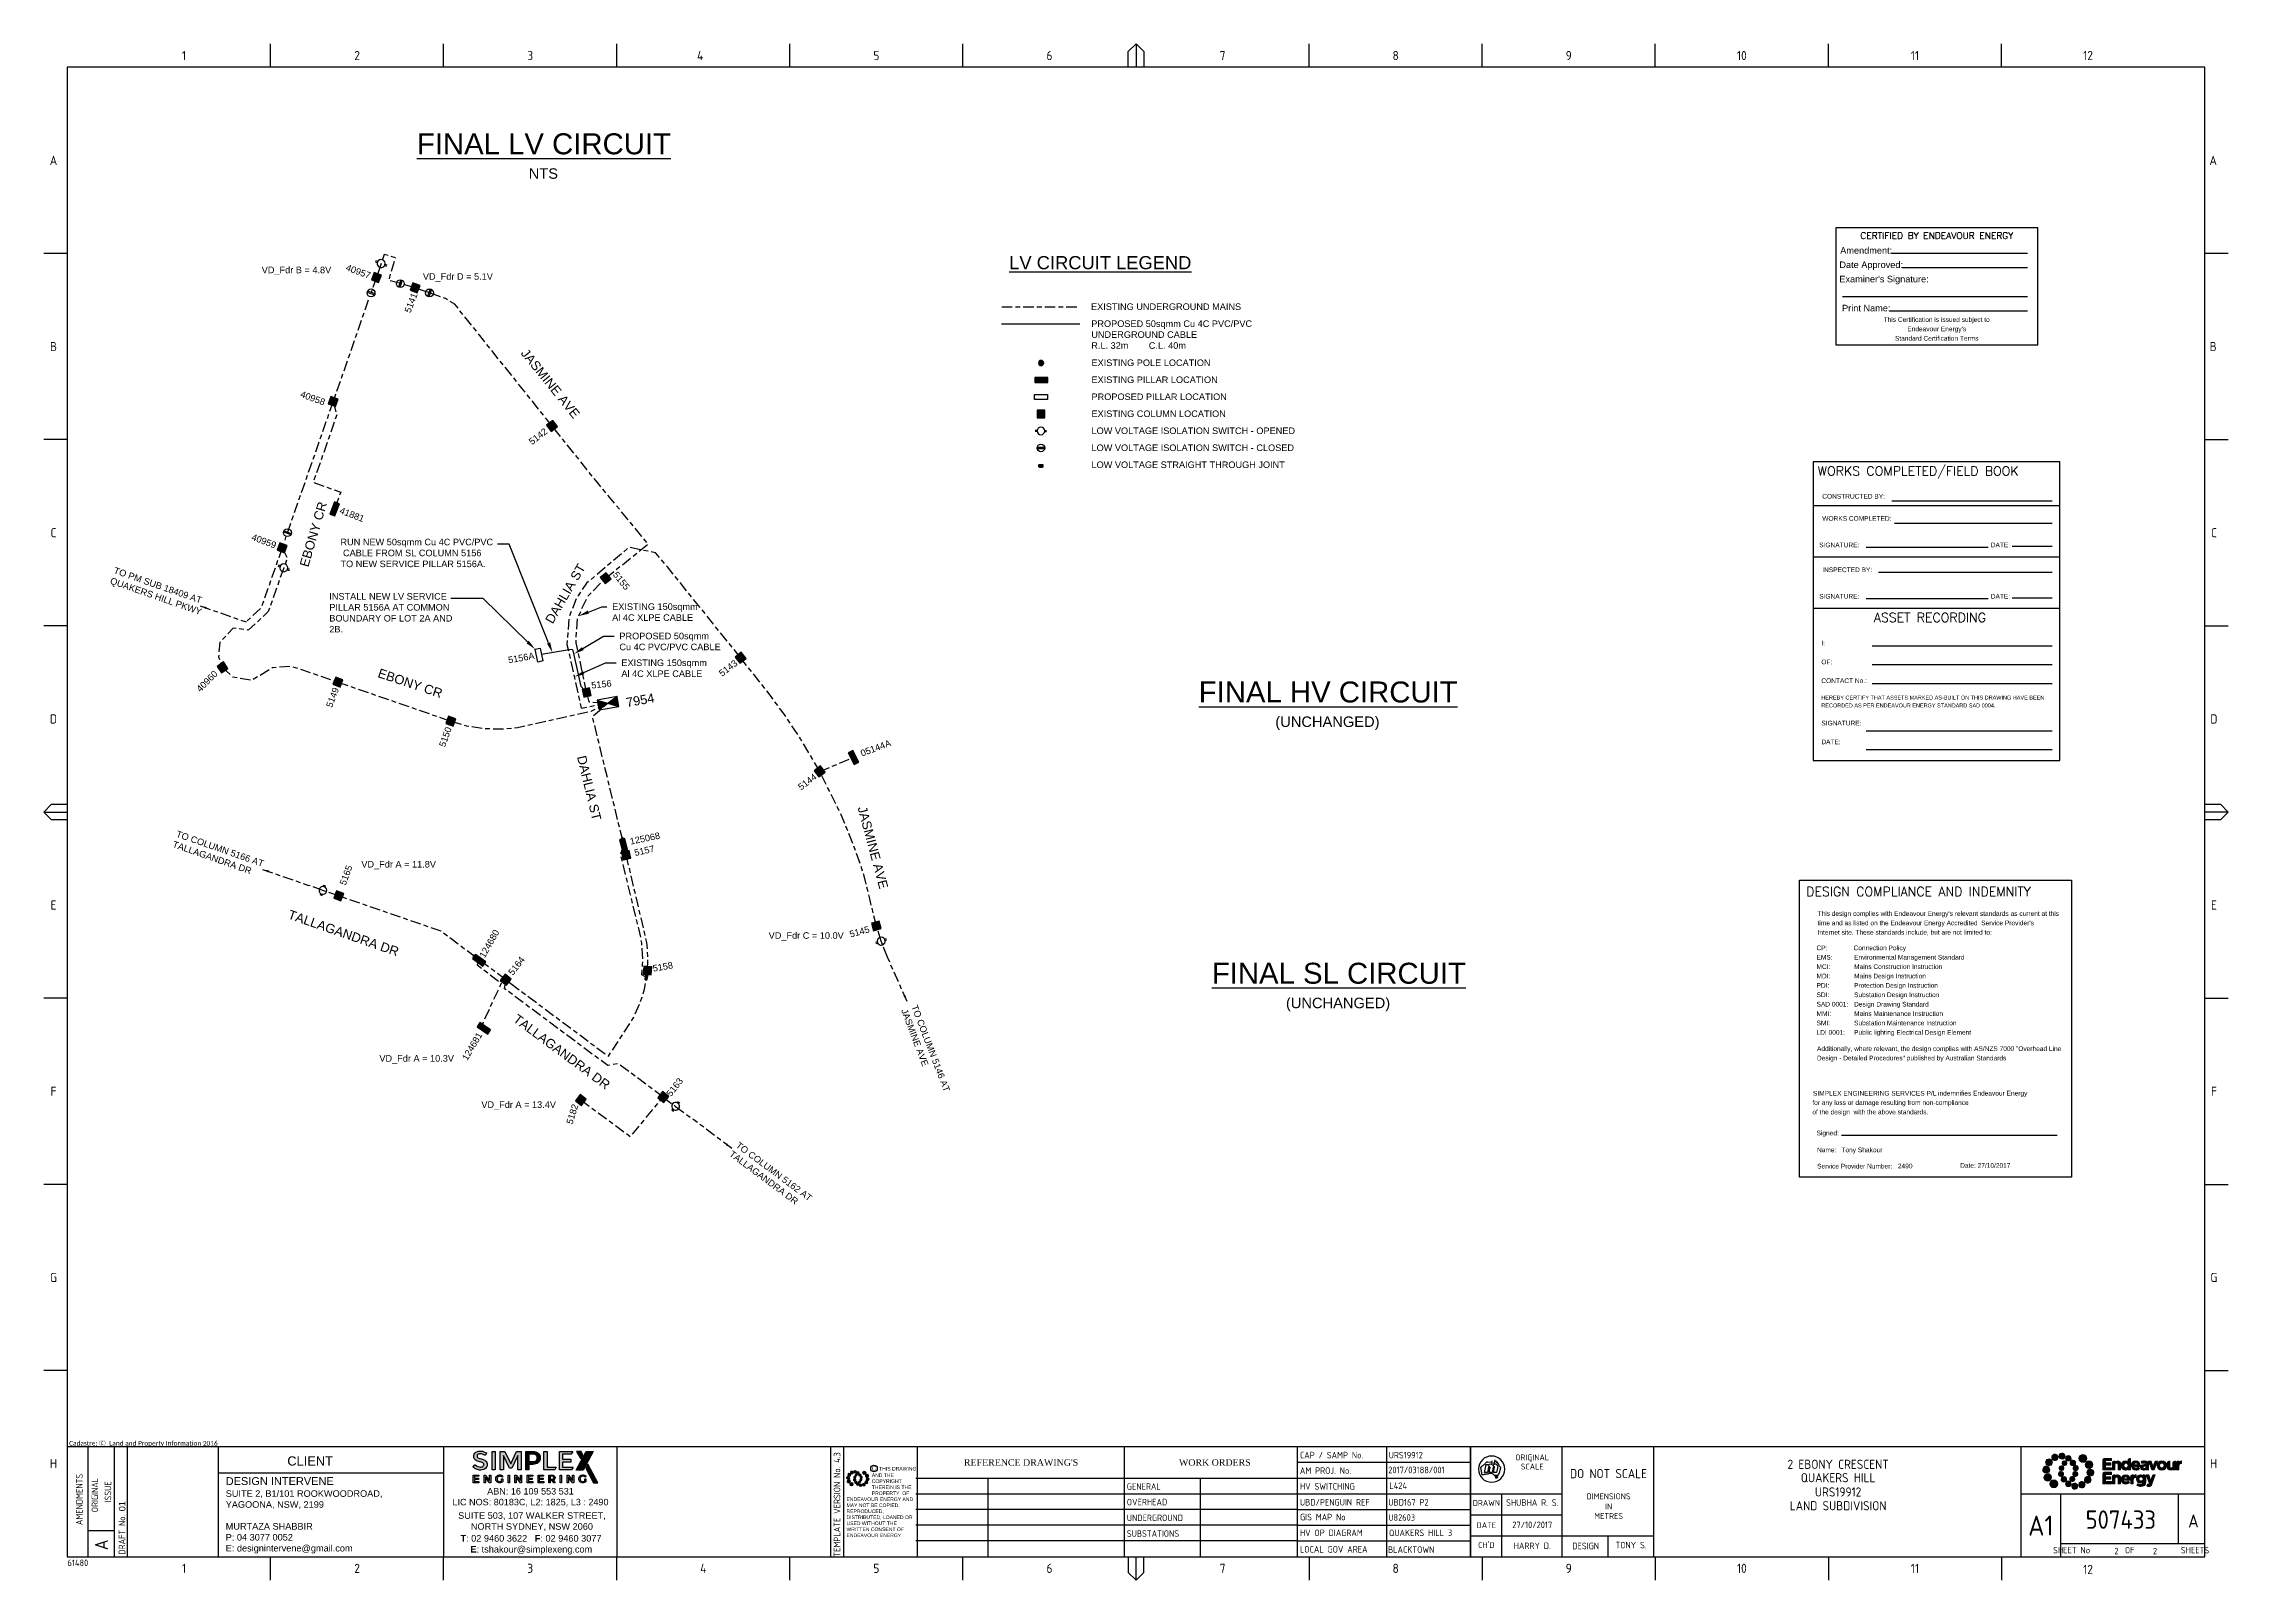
# Paper-space layout 'SHEET 2' of a CAD drawing. Header units: metres, sheet in millimetres. Extents: x -21 to 812, y -3 to 583.
import ezdxf
from ezdxf import colors
from ezdxf.entities.mleader import LeaderData, LeaderLine
from ezdxf.enums import TextEntityAlignment as Align
from ezdxf.math import Vec2, Vec3

# ---------------------------------------------------------------- set-up
doc = ezdxf.new("R2010")
doc.units = ezdxf.units.M
doc.linetypes.add('Cable Exist UG', pattern=[8.2, 4, -1.2, 1.8, -1.2])
doc.linetypes.add('CENTER2', pattern=[1.125, 0.75, -0.125, 0.125, -0.125])
doc.layers.get('0').update_dxf_attribs({"color": 6})
for name, color, linetype in [('_User Miscellaneous1', 7, 'Continuous'), ('Equip_HV_EXT', 7, 'Continuous'), ('Equip_LV_EXT', 7, 'Continuous'), ('Equip_LV_NEW', 2, 'Continuous'), ('Equip_SP_LV_NEW', 2, 'Continuous'), ('Mains_LV_EXT', 7, 'Continuous'), ('Mains_LV_NEW_T84', 2, 'Continuous'), ('Notes', 7, 'Continuous'), ('Sub_SP_EXT', 7, 'Continuous'), ('SupportsUG_SP_EXT', 7, 'Continuous'), ('SupportsUG_SP_LV_EXT', 7, 'Continuous'), ('SupportsUG_SP_LV_NEW', 2, 'Continuous'), ('SupportsUG_SP_LV_SL_EXT', 7, 'Continuous'), ('Tittle Block', 7, 'Continuous')]:
    doc.layers.add(name, color=color, linetype=linetype)
doc.layers.add('Cadastre Road Names_SP_HV_LV_SL_EXT', color=9, linetype='Continuous', lineweight=5)
doc.styles.add('ARIAL', font='arial.ttf', dxfattribs={"height": 2})
doc.styles.add('COLUMN_LABEL', font='arial.ttf')
doc.styles.add('Elec', font='romand__.ttf')
doc.styles.add('iecARIAL', font='arial.ttf', dxfattribs={"height": 2})
doc.styles.add('iecISOCP', font='isocp.shx')
doc.styles.add('iecTimesNewRoman', font='times.ttf')
doc.styles.add('MANIKA', font='times.ttf', dxfattribs={"height": 2})
doc.styles.add('POLE_LABEL', font='arial.ttf')
doc.styles.get("Standard").update_dxf_attribs({"font": 'arial.ttf'})
doc.linetypes.add('Cable New UG', pattern='A,7,-0.25,["x",Standard,S=2,R=0,X=0.2,Y=-0.8],-2.1', length=9.35)
doc.dimstyles.get("Standard").update_dxf_attribs({"dimtxt": 0.18, "dimasz": 0.18, "dimexe": 0.18, "dimexo": 0.0625, "dimgap": 0.09, "dimtad": 0, "dimtih": 1, "dimtoh": 1, "dimdec": 4, "dimzin": 0, "dimdsep": 46, "dimtxsty": 'Standard', "dimcen": 0.09, "dimadec": 0, "dimazin": 0, "dimtfac": 1, "dimtdec": 4, "dimtofl": 0, "dimtmove": 0, "dimatfit": 3, "dimfxl": 1, "dimtolj": 1, "dimtzin": 0, "dimarcsym": 0})

psp = doc.layouts.new('SHEET 2')

# ---------------------------------------------------------------- texts
at = {"layer": '_User Miscellaneous1', "insert": (121.26, 548.79), "char_height": 8, "attachment_point": 1}
psp.add_mtext_dynamic_manual_height_columns('\\pi0.49839;{\\LFINAL LV CIRCUIT\\P\\pi43.135;\\H0.5x;\\lNTS}', width=96.7294, gutter_width=4, heights=[0], dxfattribs=at)
at = {"layer": '_User Miscellaneous1', "lineweight": 0, "char_height": 2.5, "attachment_point": 1}
for s, insert in [('VD_Fdr B = 4.8V', (62.59, 497.94)), ('VD_Fdr A = 11.8V', (100.58, 271.3)), ('VD_Fdr C = 10.0V', (255.88, 244.12)), ('VD_Fdr A = 10.3V', (107.45, 197.27)), ('VD_Fdr A = 13.4V', (146.33, 179.63))]:
    psp.add_mtext_dynamic_manual_height_columns(s, width=28.8573, gutter_width=4, heights=[0], dxfattribs=dict(at, insert=insert))
at = {"layer": '_User Miscellaneous1', "char_height": 2.5, "attachment_point": 1}
for s, insert, rotation in [('TO PM SUB 18409 AT QUAKERS HILL PKWY', (6.73, 383.44), 340.72894), ('TO COLUMN 5166 AT TALLAGANDRA DR', (30.54, 282.96), 340.72894), ('TO COLUMN 5146 AT JASMINE AVE', (312.58, 216.68), 290.89492), ('TO COLUMN 5162 AT TALLAGANDRA DR', (244.6, 164.37), 323.25408)]:
    psp.add_mtext_dynamic_manual_height_columns(s, width=36.911, gutter_width=4, heights=[0], dxfattribs=dict(at, insert=insert, rotation=rotation))
at = {"layer": 'Cadastre Road Names_SP_HV_LV_SL_EXT'}
for s, rotation, p in [('JASMINE AVE', 308.91568, (161.16, 464.85)), ('DAHLIA ST', 59.76403, (173.49, 361.46)), ('EBONY CR', 341.52438, (106.56, 341.49)), ('DAHLIA ST', 283.61142, (182.78, 311)), ('JASMINE AVE', 285.01475, (289.78, 291.59)), ('TALLAGANDRA DR', 340.84152, (72.28, 249.44)), ('TALLAGANDRA DR', 323.46524, (158.16, 210.31))]:
    psp.add_text(s, height=3.5, rotation=rotation, dxfattribs=at).set_placement(p)
at = {"layer": 'Notes', "lineweight": -3, "ltscale": 0.5, "attachment_point": 1}
for s, insert, char_height, width in [('{\\LLV CIRCUIT LEGEND}', (347.6, 501.97), 5, 71.526), ('EXISTING UNDERGROUND MAINS', (378.8, 483.93), 2.5, 56.8088), ('PROPOSED 50sqmm Cu 4C PVC/PVC UNDERGROUND CABLE\\PR.L. 32m        C.L. 40m', (378.89, 477.45), 2.5, 72.9503), ('EXISTING POLE LOCATION', (378.97, 462.54), 2.5, 45.1512), ('EXISTING PILLAR LOCATION', (378.97, 456.06), 2.5, 47.8695), ('PROPOSED PILLAR LOCATION', (378.97, 449.58), 2.5, 51.3637), ('EXISTING COLUMN LOCATION', (378.97, 443.1), 2.5, 50.9464), ('LOW VOLTAGE ISOLATION SWITCH - OPENED', (378.97, 436.61), 2.5, 77.5549), ('LOW VOLTAGE ISOLATION SWITCH - CLOSED', (378.97, 430.13), 2.5, 77.5549)]:
    psp.add_mtext(s, dxfattribs=dict(at, insert=insert, char_height=char_height, width=width))
at = {"layer": 'Notes', "color": 7, "linetype": 'Continuous', "insert": (378.97, 423.65), "char_height": 2.5, "attachment_point": 1}
psp.add_mtext_dynamic_manual_height_columns('LOW VOLTAGE STRAIGHT THROUGH JOINT', width=74.2313, gutter_width=4, heights=[0], dxfattribs=at)
at = {"layer": 'Notes', "lineweight": -3, "ltscale": 0.5, "char_height": 8, "attachment_point": 1}
for s, insert in [('\\pi22.944;{\\LFINAL HV CIRCUIT}\\P\\pi52.14;{\\H0.5x;(UNCHANGED)}', (396.93, 339.74)), ('\\pi23.872;{\\LFINAL SL CIRCUIT}\\P\\pi52.14;{\\H0.5x;(UNCHANGED)}', (400.98, 232.48))]:
    psp.add_mtext_dynamic_manual_height_columns(s, width=143.4758, gutter_width=4, heights=[0], dxfattribs=dict(at, insert=insert))

# ---------------------------------------------------------------- blocks, each defined once
blk = doc.blocks.new('A$C30A46249')
at = {"color": 7, "lineweight": -3, "insert": (6.92, 4.97), "char_height": 1.79, "attachment_point": 7, "line_spacing_factor": 1.2}
blk.add_mtext('{\\fCalibri|b0|i0|c0|p34;\\C256;Cadastre: \\fMS Gothic|b0|i0|c128|p49;\\C250;\\c2236962;Ⓒ\\fMS Gothic|b0|i0|c0|p49; \\fCalibri|b0|i0|c0|p34;\\C256;Land and Property Information 2016}', dxfattribs=at)
blk = doc.blocks.new('EE_LOGO_SMALL')
at = {"layer": 'Notes'}
h = blk.add_hatch(color=256, dxfattribs=at)
edge = h.paths.add_edge_path()
edge.add_spline(control_points=[(-8.4, 2), (-9.2, 2), (-9.8, 1.4), (-9.8, 0.7), (-9.9, -0.1), (-9.3, -0.7), (-8.6, -0.8), (-7.8, -0.8), (-7.2, -0.2), (-7.1, 0.5), (-7.1, 1.3), (-7.7, 1.9), (-8.4, 2)], knot_values=[0, 0, 0, 0, 1, 1, 1, 2, 2, 2, 3, 3, 3, 4, 4, 4, 4], degree=3, periodic=0)
h = blk.add_hatch(color=256, dxfattribs=at)
edge = h.paths.add_edge_path()
edge.add_spline(control_points=[(-6.8, 4.5), (-7.4, 4.8), (-8.2, 4.6), (-8.6, 4), (-8.9, 3.4), (-8.7, 2.6), (-8.1, 2.2), (-7.5, 1.9), (-6.7, 2.1), (-6.3, 2.7), (-6, 3.3), (-6.2, 4.1), (-6.8, 4.5)], knot_values=[0, 0, 0, 0, 1, 1, 1, 2, 2, 2, 3, 3, 3, 4, 4, 4, 4], degree=3, periodic=0)
h = blk.add_hatch(color=256, dxfattribs=at)
edge = h.paths.add_edge_path()
edge.add_spline(control_points=[(-4.2, 5.9), (-4.6, 6.5), (-5.3, 6.6), (-5.9, 6.3), (-6.4, 5.9), (-6.6, 5.1), (-6.2, 4.6), (-5.9, 4), (-5.1, 3.8), (-4.6, 4.2), (-4, 4.6), (-3.8, 5.3), (-4.2, 5.9)], knot_values=[0, 0, 0, 0, 1, 1, 1, 2, 2, 2, 3, 3, 3, 4, 4, 4, 4], degree=3, periodic=0)
h = blk.add_hatch(color=256, dxfattribs=at)
edge = h.paths.add_edge_path()
edge.add_spline(control_points=[(-1.3, 5.9), (-1.4, 6.5), (-2, 7), (-2.6, 6.9), (-3.3, 6.9), (-3.7, 6.3), (-3.7, 5.6), (-3.6, 5), (-3, 4.5), (-2.4, 4.6), (-1.7, 4.7), (-1.3, 5.2), (-1.3, 5.9)], knot_values=[0, 0, 0, 0, 1, 1, 1, 2, 2, 2, 3, 3, 3, 4, 4, 4, 4], degree=3, periodic=0)
h = blk.add_hatch(color=256, dxfattribs=at)
edge = h.paths.add_edge_path()
edge.add_spline(control_points=[(-2.5, 2.1), (-3, 2.2), (-3.5, 1.9), (-3.6, 1.3), (-3.7, 0.8), (-3.4, 0.3), (-2.9, 0.2), (-2.4, 0.1), (-1.9, 0.4), (-1.8, 0.9), (-1.7, 1.5), (-2, 2), (-2.5, 2.1)], knot_values=[0, 0, 0, 0, 1, 1, 1, 2, 2, 2, 3, 3, 3, 4, 4, 4, 4], degree=3, periodic=0)
h = blk.add_hatch(color=256, dxfattribs=at)
edge = h.paths.add_edge_path()
edge.add_spline(control_points=[(1, 4.9), (1, 4.3), (0.5, 3.8), (-0.1, 3.8), (-0.7, 3.8), (-1.2, 4.3), (-1.2, 4.9), (-1.2, 5.5), (-0.7, 6), (-0.1, 6), (0.5, 6), (1, 5.5), (1, 4.9)], knot_values=[0, 0, 0, 0, 1, 1, 1, 2, 2, 2, 3, 3, 3, 4, 4, 4, 4], degree=3, periodic=0)
edge = h.paths.add_edge_path()
edge.add_spline(control_points=[(-1.4, 4), (-1.9, 4.1), (-2.4, 3.8), (-2.5, 3.3), (-2.6, 2.7), (-2.3, 2.2), (-1.8, 2.1), (-1.3, 2), (-0.7, 2.3), (-0.6, 2.9), (-0.5, 3.4), (-0.9, 3.9), (-1.4, 4)], knot_values=[0, 0, 0, 0, 1, 1, 1, 2, 2, 2, 3, 3, 3, 4, 4, 4, 4], degree=3, periodic=0)
h = blk.add_hatch(color=256, dxfattribs=at)
edge = h.paths.add_edge_path()
edge.add_spline(control_points=[(2.3, 2.4), (2.8, 2.8), (2.8, 3.4), (2.4, 3.9), (2, 4.3), (1.4, 4.3), (0.9, 3.9), (0.5, 3.6), (0.5, 2.9), (0.9, 2.5), (1.2, 2), (1.9, 2), (2.3, 2.4)], knot_values=[0, 0, 0, 0, 1, 1, 1, 2, 2, 2, 3, 3, 3, 4, 4, 4, 4], degree=3, periodic=0)
edge = h.paths.add_edge_path()
edge.add_spline(control_points=[(1, 4.9), (1, 4.3), (0.5, 3.8), (-0.1, 3.8), (-0.7, 3.8), (-1.2, 4.3), (-1.2, 4.9), (-1.2, 5.5), (-0.7, 6), (-0.1, 6), (0.5, 6), (1, 5.5), (1, 4.9)], knot_values=[0, 0, 0, 0, 1, 1, 1, 2, 2, 2, 3, 3, 3, 4, 4, 4, 4], degree=3, periodic=0)
h = blk.add_hatch(color=256, dxfattribs=at)
edge = h.paths.add_edge_path()
edge.add_spline(control_points=[(1, 4.9), (1, 4.3), (0.5, 3.8), (-0.1, 3.8), (-0.7, 3.8), (-1.2, 4.3), (-1.2, 4.9), (-1.2, 5.5), (-0.7, 6), (-0.1, 6), (0.5, 6), (1, 5.5), (1, 4.9)], knot_values=[0, 0, 0, 0, 1, 1, 1, 2, 2, 2, 3, 3, 3, 4, 4, 4, 4], degree=3, periodic=0)
edge = h.paths.add_edge_path(flags=16)
edge.add_spline(control_points=[(1, 4.9), (1, 4.3), (0.5, 3.8), (-0.1, 3.8), (-0.7, 3.8), (-1.2, 4.3), (-1.2, 4.9), (-1.2, 5.5), (-0.7, 6), (-0.1, 6), (0.5, 6), (1, 5.5), (1, 4.9)], knot_values=[0, 0, 0, 0, 1, 1, 1, 2, 2, 2, 3, 3, 3, 4, 4, 4, 4], degree=3, periodic=0)
h = blk.add_hatch(color=256, dxfattribs=at)
edge = h.paths.add_edge_path()
edge.add_spline(control_points=[(3, 0.2), (3.5, 0.3), (3.8, 0.9), (3.7, 1.4), (3.6, 1.9), (3, 2.3), (2.5, 2.1), (1.9, 2), (1.6, 1.4), (1.8, 0.9), (1.9, 0.4), (2.5, 0.1), (3, 0.2)], knot_values=[0, 0, 0, 0, 1, 1, 1, 2, 2, 2, 3, 3, 3, 4, 4, 4, 4], degree=3, periodic=0)
h = blk.add_hatch(color=256, dxfattribs=at)
edge = h.paths.add_edge_path()
edge.add_spline(control_points=[(7, 4.9), (7, 4), (6.3, 3.4), (5.5, 3.4), (4.6, 3.4), (4, 4), (4, 4.9), (4, 5.7), (4.6, 6.4), (5.5, 6.4), (6.3, 6.4), (7, 5.7), (7, 4.9)], knot_values=[0, 0, 0, 0, 1, 1, 1, 2, 2, 2, 3, 3, 3, 4, 4, 4, 4], degree=3, periodic=0)
h = blk.add_hatch(color=256, dxfattribs=at)
edge = h.paths.add_edge_path()
edge.add_spline(control_points=[(8.4, 1.1), (9.1, 1.5), (9.4, 2.3), (9.1, 3), (8.8, 3.7), (7.9, 4.1), (7.2, 3.8), (6.5, 3.4), (6.2, 2.6), (6.5, 1.9), (6.8, 1.2), (7.7, 0.8), (8.4, 1.1)], knot_values=[0, 0, 0, 0, 1, 1, 1, 2, 2, 2, 3, 3, 3, 4, 4, 4, 4], degree=3, periodic=0)
h = blk.add_hatch(color=256, dxfattribs=at)
edge = h.paths.add_edge_path()
edge.add_spline(control_points=[(8.3, -1.9), (9, -1.9), (9.7, -1.4), (9.7, -0.6), (9.7, 0.1), (9.2, 0.8), (8.4, 0.8), (7.7, 0.8), (7, 0.3), (7, -0.5), (6.9, -1.2), (7.5, -1.9), (8.3, -1.9)], knot_values=[0, 0, 0, 0, 1, 1, 1, 2, 2, 2, 3, 3, 3, 4, 4, 4, 4], degree=3, periodic=0)
h = blk.add_hatch(color=256, dxfattribs=at)
edge = h.paths.add_edge_path()
edge.add_spline(control_points=[(-8.5, -1.1), (-9.2, -1.4), (-9.6, -2.3), (-9.3, -3), (-8.9, -3.7), (-8.1, -4), (-7.4, -3.7), (-6.7, -3.4), (-6.3, -2.5), (-6.6, -1.8), (-7, -1.1), (-7.8, -0.8), (-8.5, -1.1)], knot_values=[0, 0, 0, 0, 1, 1, 1, 2, 2, 2, 3, 3, 3, 4, 4, 4, 4], degree=3, periodic=0)
h = blk.add_hatch(color=256, dxfattribs=at)
edge = h.paths.add_edge_path()
edge.add_spline(control_points=[(-7.1, -4.8), (-7.1, -4), (-6.5, -3.3), (-5.6, -3.3), (-4.8, -3.3), (-4.1, -4), (-4.1, -4.8), (-4.1, -5.7), (-4.8, -6.3), (-5.6, -6.3), (-6.5, -6.3), (-7.1, -5.7), (-7.1, -4.8)], knot_values=[0, 0, 0, 0, 1, 1, 1, 2, 2, 2, 3, 3, 3, 4, 4, 4, 4], degree=3, periodic=0)
h = blk.add_hatch(color=256, dxfattribs=at)
edge = h.paths.add_edge_path()
edge.add_spline(control_points=[(-3.1, -0.2), (-3.7, -0.3), (-4, -0.8), (-3.8, -1.4), (-3.7, -1.9), (-3.2, -2.2), (-2.6, -2.1), (-2.1, -1.9), (-1.8, -1.4), (-1.9, -0.9), (-2.1, -0.3), (-2.6, 0), (-3.1, -0.2)], knot_values=[0, 0, 0, 0, 1, 1, 1, 2, 2, 2, 3, 3, 3, 4, 4, 4, 4], degree=3, periodic=0)
h = blk.add_hatch(color=256, dxfattribs=at)
edge = h.paths.add_edge_path()
edge.add_spline(control_points=[(-2.5, -2.3), (-2.9, -2.7), (-3, -3.4), (-2.6, -3.8), (-2.2, -4.2), (-1.5, -4.3), (-1.1, -3.9), (-0.7, -3.5), (-0.6, -2.8), (-1, -2.4), (-1.4, -2), (-2, -1.9), (-2.5, -2.3)], knot_values=[0, 0, 0, 0, 1, 1, 1, 2, 2, 2, 3, 3, 3, 4, 4, 4, 4], degree=3, periodic=0)
h = blk.add_hatch(color=256, dxfattribs=at)
edge = h.paths.add_edge_path()
edge.add_spline(control_points=[(-1.2, -4.8), (-1.2, -4.2), (-0.7, -3.7), (-0.1, -3.7), (0.5, -3.7), (1, -4.2), (1, -4.8), (1, -5.4), (0.5, -5.9), (-0.1, -5.9), (-0.7, -5.9), (-1.2, -5.4), (-1.2, -4.8)], knot_values=[0, 0, 0, 0, 1, 1, 1, 2, 2, 2, 3, 3, 3, 4, 4, 4, 4], degree=3, periodic=0)
h = blk.add_hatch(color=256, dxfattribs=at)
edge = h.paths.add_edge_path()
edge.add_spline(control_points=[(1.2, -3.9), (1.7, -4.1), (2.2, -3.7), (2.3, -3.2), (2.5, -2.7), (2.1, -2.2), (1.6, -2.1), (1.1, -2), (0.6, -2.3), (0.5, -2.8), (0.4, -3.3), (0.7, -3.8), (1.2, -3.9)], knot_values=[0, 0, 0, 0, 1, 1, 1, 2, 2, 2, 3, 3, 3, 4, 4, 4, 4], degree=3, periodic=0)
h = blk.add_hatch(color=256, dxfattribs=at)
edge = h.paths.add_edge_path()
edge.add_spline(control_points=[(1.2, -5.8), (1.3, -6.5), (1.8, -6.9), (2.5, -6.9), (3.1, -6.8), (3.6, -6.2), (3.5, -5.6), (3.4, -5), (2.9, -4.5), (2.2, -4.6), (1.6, -4.6), (1.1, -5.2), (1.2, -5.8)], knot_values=[0, 0, 0, 0, 1, 1, 1, 2, 2, 2, 3, 3, 3, 4, 4, 4, 4], degree=3, periodic=0)
h = blk.add_hatch(color=256, dxfattribs=at)
edge = h.paths.add_edge_path()
edge.add_spline(control_points=[(2.4, -2), (2.9, -2.1), (3.4, -1.8), (3.5, -1.3), (3.6, -0.8), (3.3, -0.3), (2.8, -0.2), (2.2, -0.1), (1.7, -0.4), (1.6, -0.9), (1.5, -1.4), (1.8, -1.9), (2.4, -2)], knot_values=[0, 0, 0, 0, 1, 1, 1, 2, 2, 2, 3, 3, 3, 4, 4, 4, 4], degree=3, periodic=0)
h = blk.add_hatch(color=256, dxfattribs=at)
edge = h.paths.add_edge_path()
edge.add_spline(control_points=[(4, -5.8), (4.4, -6.4), (5.2, -6.6), (5.7, -6.2), (6.3, -5.8), (6.5, -5.1), (6.1, -4.5), (5.7, -4), (5, -3.8), (4.4, -4.2), (3.8, -4.5), (3.7, -5.3), (4, -5.8)], knot_values=[0, 0, 0, 0, 1, 1, 1, 2, 2, 2, 3, 3, 3, 4, 4, 4, 4], degree=3, periodic=0)
h = blk.add_hatch(color=256, dxfattribs=at)
edge = h.paths.add_edge_path()
edge.add_spline(control_points=[(6.7, -4.4), (7.3, -4.8), (8.1, -4.6), (8.4, -4), (8.8, -3.3), (8.6, -2.6), (8, -2.2), (7.3, -1.8), (6.6, -2.1), (6.2, -2.7), (5.8, -3.3), (6, -4.1), (6.7, -4.4)], knot_values=[0, 0, 0, 0, 1, 1, 1, 2, 2, 2, 3, 3, 3, 4, 4, 4, 4], degree=3, periodic=0)
at = {"layer": 'Notes', "lineweight": 0}
for points in [[(1.8, 2.1), (1.8, 2.1)], [(-2, -2.1), (-2, -2.1)]]:
    blk.add_lwpolyline(points, dxfattribs=at)
for points in [[(-8.4, 2), (-9.2, 2), (-9.8, 1.4), (-9.8, 0.7), (-9.9, -0.1), (-9.3, -0.7), (-8.6, -0.8), (-7.8, -0.8), (-7.2, -0.2), (-7.1, 0.5), (-7.1, 1.3), (-7.7, 1.9), (-8.4, 2)], [(-6.8, 4.5), (-7.4, 4.8), (-8.2, 4.6), (-8.6, 4), (-8.9, 3.4), (-8.7, 2.6), (-8.1, 2.2), (-7.5, 1.9), (-6.7, 2.1), (-6.3, 2.7), (-6, 3.3), (-6.2, 4.1), (-6.8, 4.5)], [(-4.2, 5.9), (-4.6, 6.5), (-5.3, 6.6), (-5.9, 6.3), (-6.4, 5.9), (-6.6, 5.1), (-6.2, 4.6), (-5.9, 4), (-5.1, 3.8), (-4.6, 4.2), (-4, 4.6), (-3.8, 5.3), (-4.2, 5.9)], [(-1.3, 5.9), (-1.4, 6.5), (-2, 7), (-2.6, 6.9), (-3.3, 6.9), (-3.7, 6.3), (-3.7, 5.6), (-3.6, 5), (-3, 4.5), (-2.4, 4.6), (-1.7, 4.7), (-1.3, 5.2), (-1.3, 5.9)], [(-2.5, 2.1), (-3, 2.2), (-3.5, 1.9), (-3.6, 1.3), (-3.7, 0.8), (-3.4, 0.3), (-2.9, 0.2), (-2.4, 0.1), (-1.9, 0.4), (-1.8, 0.9), (-1.7, 1.5), (-2, 2), (-2.5, 2.1)], [(-1.4, 4), (-1.9, 4.1), (-2.4, 3.8), (-2.5, 3.3), (-2.6, 2.7), (-2.3, 2.2), (-1.8, 2.1), (-1.3, 2), (-0.7, 2.3), (-0.6, 2.9), (-0.5, 3.4), (-0.9, 3.9), (-1.4, 4)], [(1, 4.9), (1, 4.3), (0.5, 3.8), (-0.1, 3.8), (-0.7, 3.8), (-1.2, 4.3), (-1.2, 4.9), (-1.2, 5.5), (-0.7, 6), (-0.1, 6), (0.5, 6), (1, 5.5), (1, 4.9)], [(1, 4.9), (1, 4.3), (0.5, 3.8), (-0.1, 3.8), (-0.7, 3.8), (-1.2, 4.3), (-1.2, 4.9), (-1.2, 5.5), (-0.7, 6), (-0.1, 6), (0.5, 6), (1, 5.5), (1, 4.9)], [(2.3, 2.4), (2.8, 2.8), (2.8, 3.4), (2.4, 3.9), (2, 4.3), (1.4, 4.3), (0.9, 3.9), (0.5, 3.6), (0.5, 2.9), (0.9, 2.5), (1.2, 2), (1.9, 2), (2.3, 2.4)], [(3, 0.2), (3.5, 0.3), (3.8, 0.9), (3.7, 1.4), (3.6, 1.9), (3, 2.3), (2.5, 2.1), (1.9, 2), (1.6, 1.4), (1.8, 0.9), (1.9, 0.4), (2.5, 0.1), (3, 0.2)], [(7, 4.9), (7, 4), (6.3, 3.4), (5.5, 3.4), (4.6, 3.4), (4, 4), (4, 4.9), (4, 5.7), (4.6, 6.4), (5.5, 6.4), (6.3, 6.4), (7, 5.7), (7, 4.9)], [(8.4, 1.1), (9.1, 1.5), (9.4, 2.3), (9.1, 3), (8.8, 3.7), (7.9, 4.1), (7.2, 3.8), (6.5, 3.4), (6.2, 2.6), (6.5, 1.9), (6.8, 1.2), (7.7, 0.8), (8.4, 1.1)], [(8.3, -1.9), (9, -1.9), (9.7, -1.4), (9.7, -0.6), (9.7, 0.1), (9.2, 0.8), (8.4, 0.8), (7.7, 0.8), (7, 0.3), (7, -0.5), (6.9, -1.2), (7.5, -1.9), (8.3, -1.9)], [(-8.5, -1.1), (-9.2, -1.4), (-9.6, -2.3), (-9.3, -3), (-8.9, -3.7), (-8.1, -4), (-7.4, -3.7), (-6.7, -3.4), (-6.3, -2.5), (-6.6, -1.8), (-7, -1.1), (-7.8, -0.8), (-8.5, -1.1)], [(-7.1, -4.8), (-7.1, -4), (-6.5, -3.3), (-5.6, -3.3), (-4.8, -3.3), (-4.1, -4), (-4.1, -4.8), (-4.1, -5.7), (-4.8, -6.3), (-5.6, -6.3), (-6.5, -6.3), (-7.1, -5.7), (-7.1, -4.8)], [(-3.1, -0.2), (-3.7, -0.3), (-4, -0.8), (-3.8, -1.4), (-3.7, -1.9), (-3.2, -2.2), (-2.6, -2.1), (-2.1, -1.9), (-1.8, -1.4), (-1.9, -0.9), (-2.1, -0.3), (-2.6, 0), (-3.1, -0.2)], [(-2.5, -2.3), (-2.9, -2.7), (-3, -3.4), (-2.6, -3.8), (-2.2, -4.2), (-1.5, -4.3), (-1.1, -3.9), (-0.7, -3.5), (-0.6, -2.8), (-1, -2.4), (-1.4, -2), (-2, -1.9), (-2.5, -2.3)], [(-1.2, -4.8), (-1.2, -4.2), (-0.7, -3.7), (-0.1, -3.7), (0.5, -3.7), (1, -4.2), (1, -4.8), (1, -5.4), (0.5, -5.9), (-0.1, -5.9), (-0.7, -5.9), (-1.2, -5.4), (-1.2, -4.8)], [(1.2, -3.9), (1.7, -4.1), (2.2, -3.7), (2.3, -3.2), (2.5, -2.7), (2.1, -2.2), (1.6, -2.1), (1.1, -2), (0.6, -2.3), (0.5, -2.8), (0.4, -3.3), (0.7, -3.8), (1.2, -3.9)], [(1.2, -5.8), (1.3, -6.5), (1.8, -6.9), (2.5, -6.9), (3.1, -6.8), (3.6, -6.2), (3.5, -5.6), (3.4, -5), (2.9, -4.5), (2.2, -4.6), (1.6, -4.6), (1.1, -5.2), (1.2, -5.8)], [(2.4, -2), (2.9, -2.1), (3.4, -1.8), (3.5, -1.3), (3.6, -0.8), (3.3, -0.3), (2.8, -0.2), (2.2, -0.1), (1.7, -0.4), (1.6, -0.9), (1.5, -1.4), (1.8, -1.9), (2.4, -2)], [(4, -5.8), (4.4, -6.4), (5.2, -6.6), (5.7, -6.2), (6.3, -5.8), (6.5, -5.1), (6.1, -4.5), (5.7, -4), (5, -3.8), (4.4, -4.2), (3.8, -4.5), (3.7, -5.3), (4, -5.8)], [(6.7, -4.4), (7.3, -4.8), (8.1, -4.6), (8.4, -4), (8.8, -3.3), (8.6, -2.6), (8, -2.2), (7.3, -1.8), (6.6, -2.1), (6.2, -2.7), (5.8, -3.3), (6, -4.1), (6.7, -4.4)]]:
    blk.add_open_spline(points, degree=3, knots=[0, 0, 0, 0, 1, 1, 1, 2, 2, 2, 3, 3, 3, 4, 4, 4, 4], dxfattribs=at)
blk = doc.blocks.new('EE_COPYRIGHT_A1')
at = {"layer": 'Notes'}
blk.add_circle((9.53, -0.82), 1.15, dxfattribs=at)
at = {"xscale": 0.4, "yscale": 0.4, "zscale": 0.4}
blk.add_blockref('EE_LOGO_SMALL', (3.96, -4.29), dxfattribs=at)
at = {"layer": 'Notes', "insert": (0, 0), "char_height": 1.25, "width": 24.1208, "attachment_point": 1, "style": 'ARIAL'}
blk.add_mtext('\\pt8.75;               ^I{\\H1.2x;C } THIS DRAWING\\P\\pi-8.75,l8.75,t8.75,20;       ^IAND THE ^I\\P\\pi0,t8.75;COPYRIGHT\\P\\pi-8.75,t1.25,8.75;^I^ITHEREIN IS THE PROPERTY  OF \\P\\pi0,l0,t1.25;ENDEAVOUR ENERGY AND MAY NOT BE COPIED, REPRODUCED, DISTRIBUTED, LOANED OR USED WITHOUT THE WRITTEN CONSENT OF ENDEAVOUR ENERGY', dxfattribs=at)
blk = doc.blocks.new('EE_LOGO')
h = blk.add_hatch(color=7)
edge = h.paths.add_edge_path()
edge.add_spline(control_points=[(-25.34, 1.94), (-26.08, 1.98), (-26.72, 1.41), (-26.77, 0.66), (-26.81, -0.09), (-26.24, -0.72), (-25.49, -0.77), (-24.74, -0.81), (-24.1, -0.24), (-24.06, 0.51), (-24.02, 1.25), (-24.59, 1.89), (-25.34, 1.94)], knot_values=[0, 0, 0, 0, 1, 1, 1, 2, 2, 2, 3, 3, 3, 4, 4, 4, 4], degree=3, periodic=0)
h = blk.add_hatch(color=7)
edge = h.paths.add_edge_path()
edge.add_spline(control_points=[(-23.73, 4.46), (-24.34, 4.81), (-25.13, 4.61), (-25.49, 3.99), (-25.85, 3.38), (-25.64, 2.59), (-25.03, 2.23), (-24.41, 1.87), (-23.63, 2.08), (-23.27, 2.69), (-22.91, 3.31), (-23.12, 4.1), (-23.73, 4.46)], knot_values=[0, 0, 0, 0, 1, 1, 1, 2, 2, 2, 3, 3, 3, 4, 4, 4, 4], degree=3, periodic=0)
h = blk.add_hatch(color=7)
edge = h.paths.add_edge_path()
edge.add_spline(control_points=[(-21.12, 5.87), (-21.48, 6.44), (-22.24, 6.61), (-22.81, 6.24), (-23.37, 5.88), (-23.54, 5.12), (-23.17, 4.55), (-22.81, 3.98), (-22.05, 3.82), (-21.48, 4.19), (-20.92, 4.55), (-20.75, 5.31), (-21.12, 5.87)], knot_values=[0, 0, 0, 0, 1, 1, 1, 2, 2, 2, 3, 3, 3, 4, 4, 4, 4], degree=3, periodic=0)
h = blk.add_hatch(color=7)
edge = h.paths.add_edge_path()
edge.add_spline(control_points=[(-19.43, 2.06), (-19.94, 2.17), (-20.44, 1.84), (-20.55, 1.33), (-20.66, 0.82), (-20.34, 0.32), (-19.83, 0.21), (-19.32, 0.1), (-18.81, 0.42), (-18.71, 0.93), (-18.59, 1.44), (-18.92, 1.95), (-19.43, 2.06)], knot_values=[0, 0, 0, 0, 1, 1, 1, 2, 2, 2, 3, 3, 3, 4, 4, 4, 4], degree=3, periodic=0)
h = blk.add_hatch(color=7)
edge = h.paths.add_edge_path()
edge.add_spline(control_points=[(-18.27, 5.87), (-18.34, 6.5), (-18.91, 6.97), (-19.54, 6.9), (-20.18, 6.84), (-20.65, 6.27), (-20.58, 5.63), (-20.52, 4.99), (-19.95, 4.53), (-19.31, 4.59), (-18.67, 4.66), (-18.21, 5.23), (-18.27, 5.87)], knot_values=[0, 0, 0, 0, 1, 1, 1, 2, 2, 2, 3, 3, 3, 4, 4, 4, 4], degree=3, periodic=0)
h = blk.add_hatch(color=7)
edge = h.paths.add_edge_path()
edge.add_spline(control_points=[(-15.91, 4.86), (-15.91, 4.26), (-16.4, 3.77), (-17, 3.77), (-17.6, 3.77), (-18.08, 4.26), (-18.08, 4.86), (-18.08, 5.46), (-17.6, 5.95), (-17, 5.95), (-16.4, 5.95), (-15.91, 5.46), (-15.91, 4.86)], knot_values=[0, 0, 0, 0, 1, 1, 1, 2, 2, 2, 3, 3, 3, 4, 4, 4, 4], degree=3, periodic=0)
edge = h.paths.add_edge_path()
edge.add_spline(control_points=[(-18.29, 3.97), (-18.8, 4.08), (-19.3, 3.76), (-19.41, 3.25), (-19.52, 2.74), (-19.2, 2.23), (-18.69, 2.12), (-18.18, 2.01), (-17.67, 2.33), (-17.56, 2.84), (-17.45, 3.35), (-17.78, 3.86), (-18.29, 3.97)], knot_values=[0, 0, 0, 0, 1, 1, 1, 2, 2, 2, 3, 3, 3, 4, 4, 4, 4], degree=3, periodic=0)
h = blk.add_hatch(color=7)
edge = h.paths.add_edge_path()
edge.add_spline(control_points=[(-14.59, 2.36), (-14.16, 2.75), (-14.12, 3.41), (-14.51, 3.84), (-14.89, 4.27), (-15.55, 4.31), (-15.99, 3.93), (-16.42, 3.54), (-16.46, 2.88), (-16.07, 2.45), (-15.69, 2.01), (-15.02, 1.98), (-14.59, 2.36)], knot_values=[0, 0, 0, 0, 1, 1, 1, 2, 2, 2, 3, 3, 3, 4, 4, 4, 4], degree=3, periodic=0)
edge = h.paths.add_edge_path()
edge.add_spline(control_points=[(-15.91, 4.86), (-15.91, 4.26), (-16.4, 3.77), (-17, 3.77), (-17.6, 3.77), (-18.08, 4.26), (-18.08, 4.86), (-18.08, 5.46), (-17.6, 5.95), (-17, 5.95), (-16.4, 5.95), (-15.91, 5.46), (-15.91, 4.86)], knot_values=[0, 0, 0, 0, 1, 1, 1, 2, 2, 2, 3, 3, 3, 4, 4, 4, 4], degree=3, periodic=0)
h = blk.add_hatch(color=7)
edge = h.paths.add_edge_path()
edge.add_spline(control_points=[(-15.91, 4.86), (-15.91, 4.26), (-16.4, 3.77), (-17, 3.77), (-17.6, 3.77), (-18.08, 4.26), (-18.08, 4.86), (-18.08, 5.46), (-17.6, 5.95), (-17, 5.95), (-16.4, 5.95), (-15.91, 5.46), (-15.91, 4.86)], knot_values=[0, 0, 0, 0, 1, 1, 1, 2, 2, 2, 3, 3, 3, 4, 4, 4, 4], degree=3, periodic=0)
edge = h.paths.add_edge_path(flags=16)
edge.add_spline(control_points=[(-15.91, 4.86), (-15.91, 4.26), (-16.4, 3.77), (-17, 3.77), (-17.6, 3.77), (-18.08, 4.26), (-18.08, 4.86), (-18.08, 5.46), (-17.6, 5.95), (-17, 5.95), (-16.4, 5.95), (-15.91, 5.46), (-15.91, 4.86)], knot_values=[0, 0, 0, 0, 1, 1, 1, 2, 2, 2, 3, 3, 3, 4, 4, 4, 4], degree=3, periodic=0)
h = blk.add_hatch(color=7)
edge = h.paths.add_edge_path()
edge.add_spline(control_points=[(-13.94, 0.18), (-13.41, 0.32), (-13.09, 0.87), (-13.23, 1.4), (-13.37, 1.93), (-13.92, 2.25), (-14.45, 2.11), (-14.98, 1.97), (-15.3, 1.42), (-15.16, 0.89), (-15.02, 0.36), (-14.47, 0.04), (-13.94, 0.18)], knot_values=[0, 0, 0, 0, 1, 1, 1, 2, 2, 2, 3, 3, 3, 4, 4, 4, 4], degree=3, periodic=0)
h = blk.add_hatch(color=7)
edge = h.paths.add_edge_path()
edge.add_spline(control_points=[(-9.93, 4.86), (-9.93, 4.03), (-10.61, 3.35), (-11.44, 3.35), (-12.28, 3.35), (-12.95, 4.03), (-12.95, 4.86), (-12.95, 5.69), (-12.28, 6.37), (-11.44, 6.37), (-10.61, 6.37), (-9.93, 5.69), (-9.93, 4.86)], knot_values=[0, 0, 0, 0, 1, 1, 1, 2, 2, 2, 3, 3, 3, 4, 4, 4, 4], degree=3, periodic=0)
h = blk.add_hatch(color=7)
edge = h.paths.add_edge_path()
edge.add_spline(control_points=[(-8.55, 1.13), (-7.83, 1.45), (-7.5, 2.29), (-7.82, 3.01), (-8.14, 3.73), (-8.98, 4.06), (-9.7, 3.74), (-10.42, 3.42), (-10.75, 2.58), (-10.43, 1.86), (-10.11, 1.14), (-9.27, 0.81), (-8.55, 1.13)], knot_values=[0, 0, 0, 0, 1, 1, 1, 2, 2, 2, 3, 3, 3, 4, 4, 4, 4], degree=3, periodic=0)
h = blk.add_hatch(color=7)
edge = h.paths.add_edge_path()
edge.add_spline(control_points=[(-8.66, -1.92), (-7.91, -1.96), (-7.27, -1.39), (-7.23, -0.64), (-7.19, 0.1), (-7.76, 0.74), (-8.51, 0.78), (-9.25, 0.83), (-9.89, 0.26), (-9.94, -0.49), (-9.98, -1.24), (-9.41, -1.88), (-8.66, -1.92)], knot_values=[0, 0, 0, 0, 1, 1, 1, 2, 2, 2, 3, 3, 3, 4, 4, 4, 4], degree=3, periodic=0)
h = blk.add_hatch(color=7)
edge = h.paths.add_edge_path()
edge.add_spline(control_points=[(-3.85, 0.44), (-3.85, 0.44), (-3.85, 4.25), (-3.85, 4.3), (-3.85, 4.35), (-3.85, 4.86), (-3.29, 4.86), (-2.74, 4.86), (-0.49, 4.86), (-0.49, 4.86), (-0.49, 4.86), (-0.49, 4), (-0.49, 4), (-0.49, 4), (-2.89, 4), (-2.89, 4), (-2.89, 4), (-2.89, 3.1), (-2.89, 3.1), (-2.89, 3.1), (-0.8, 3.1), (-0.8, 3.1), (-0.8, 3.1), (-0.8, 2.23), (-0.8, 2.23), (-0.8, 2.23), (-2.89, 2.23), (-2.89, 2.23), (-2.89, 2.23), (-2.89, 1.31), (-2.89, 1.31), (-2.89, 1.31), (-0.49, 1.31), (-0.49, 1.31), (-0.49, 1.31), (-0.49, 0.44), (-0.49, 0.44), (-0.49, 0.44), (-3.85, 0.44), (-3.85, 0.44)], knot_values=[0, 0, 0, 0, 1, 1, 1, 2, 2, 2, 3, 3, 3, 4, 4, 4, 5, 5, 5, 6, 6, 6, 7, 7, 7, 8, 8, 8, 9, 9, 9, 10, 10, 10, 11, 11, 11, 12, 12, 12, 13, 13, 13, 13], degree=3, periodic=0)
h = blk.add_hatch(color=7)
edge = h.paths.add_edge_path()
edge.add_spline(control_points=[(1.94, 0.44), (1.94, 0.44), (1.94, 2.33), (1.94, 2.33), (1.94, 2.78), (1.73, 3.02), (1.36, 3.02), (1, 3.02), (0.76, 2.78), (0.76, 2.33), (0.76, 2.33), (0.76, 0.44), (0.76, 0.44), (0.76, 0.44), (-0.2, 0.44), (-0.2, 0.44), (-0.2, 0.44), (-0.2, 3.21), (-0.2, 3.27), (-0.2, 3.33), (-0.2, 3.82), (0.36, 3.82), (0.76, 3.82), (0.76, 3.82), (0.76, 3.82), (0.76, 3.82), (0.76, 3.35), (0.76, 3.35), (0.98, 3.63), (1.27, 3.89), (1.75, 3.89), (2.48, 3.89), (2.9, 3.41), (2.9, 2.63), (2.9, 2.63), (2.9, 0.44), (2.9, 0.44), (2.9, 0.44), (1.94, 0.44), (1.94, 0.44)], knot_values=[0, 0, 0, 0, 1, 1, 1, 2, 2, 2, 3, 3, 3, 4, 4, 4, 5, 5, 5, 6, 6, 6, 7, 7, 7, 8, 8, 8, 9, 9, 9, 10, 10, 10, 11, 11, 11, 12, 12, 12, 13, 13, 13, 13], degree=3, periodic=0)
h = blk.add_hatch(color=7)
edge = h.paths.add_edge_path(flags=16)
edge.add_spline(control_points=[(5.8, 2.13), (5.8, 2.69), (5.43, 3.07), (4.98, 3.07), (4.53, 3.07), (4.15, 2.7), (4.15, 2.13), (4.15, 2.13), (4.15, 2.12), (4.15, 2.12), (4.15, 1.56), (4.53, 1.19), (4.98, 1.19), (5.43, 1.19), (5.8, 1.56), (5.8, 2.12), (5.8, 2.12), (5.8, 2.13), (5.8, 2.13)], knot_values=[0, 0, 0, 0, 1, 1, 1, 2, 2, 2, 3, 3, 3, 4, 4, 4, 5, 5, 5, 6, 6, 6, 6], degree=3, periodic=0)
edge = h.paths.add_edge_path()
edge.add_spline(control_points=[(5.79, 0.44), (5.79, 0.44), (5.79, 0.92), (5.79, 0.92), (5.55, 0.6), (5.23, 0.37), (4.73, 0.37), (3.94, 0.37), (3.19, 0.99), (3.19, 2.12), (3.19, 2.12), (3.19, 2.13), (3.19, 2.13), (3.19, 3.26), (3.93, 3.88), (4.73, 3.88), (5.24, 3.88), (5.56, 3.65), (5.79, 3.38), (5.79, 3.38), (5.79, 4.27), (5.79, 4.3), (5.79, 4.34), (5.79, 4.86), (6.34, 4.86), (6.73, 4.86), (6.75, 4.86), (6.75, 4.86), (6.75, 4.86), (6.75, 0.44), (6.75, 0.44), (6.75, 0.44), (5.79, 0.44), (5.79, 0.44)], knot_values=[0, 0, 0, 0, 1, 1, 1, 2, 2, 2, 3, 3, 3, 4, 4, 4, 5, 5, 5, 6, 6, 6, 7, 7, 7, 8, 8, 8, 9, 9, 9, 10, 10, 10, 11, 11, 11, 11], degree=3, periodic=0)
h = blk.add_hatch(color=7)
edge = h.paths.add_edge_path()
edge.add_spline(control_points=[(8.69, 3.89), (7.7, 3.89), (7.01, 3.09), (7.01, 2.13), (7.01, 2.13), (7.01, 2.12), (7.01, 2.12), (7.01, 1.08), (7.77, 0.37), (8.78, 0.37), (9.39, 0.37), (9.85, 0.61), (10.16, 1), (10.16, 1), (9.62, 1.48), (9.62, 1.48), (9.35, 1.24), (9.12, 1.14), (8.79, 1.14), (8.33, 1.13), (8, 1.49), (7.95, 1.86), (7.91, 2.18), (7.93, 2.29), (7.95, 2.43), (8.02, 2.85), (8.29, 3.12), (8.69, 3.12), (9.09, 3.12), (9.34, 2.83), (9.4, 2.4), (9.4, 2.4), (8.14, 2.4), (8.14, 2.4), (8.14, 2.4), (8.12, 1.8), (8.64, 1.8), (9.17, 1.8), (10.32, 1.8), (10.32, 1.8), (10.33, 1.89), (10.34, 1.95), (10.34, 2.04), (10.34, 2.04), (10.34, 2.05), (10.34, 2.05), (10.34, 3.01), (9.82, 3.89), (8.69, 3.89)], knot_values=[0, 0, 0, 0, 1, 1, 1, 2, 2, 2, 3, 3, 3, 4, 4, 4, 5, 5, 5, 6, 6, 6, 7, 7, 7, 8, 8, 8, 9, 9, 9, 10, 10, 10, 11, 11, 11, 12, 12, 12, 13, 13, 13, 14, 14, 14, 15, 15, 15, 16, 16, 16, 16], degree=3, periodic=0)
h = blk.add_hatch(color=7)
edge = h.paths.add_edge_path(flags=16)
edge.add_spline(control_points=[(12.69, 1.8), (12.53, 1.88), (12.31, 1.93), (12.08, 1.93), (11.67, 1.93), (11.42, 1.77), (11.42, 1.46), (11.42, 1.46), (11.42, 1.45), (11.42, 1.45), (11.42, 1.19), (11.63, 1.04), (11.94, 1.04), (12.39, 1.04), (12.69, 1.29), (12.69, 1.63), (12.69, 1.63), (12.69, 1.8), (12.69, 1.8)], knot_values=[0, 0, 0, 0, 1, 1, 1, 2, 2, 2, 3, 3, 3, 4, 4, 4, 5, 5, 5, 6, 6, 6, 6], degree=3, periodic=0)
edge = h.paths.add_edge_path()
edge.add_spline(control_points=[(12.67, 0.44), (12.67, 0.44), (12.67, 0.81), (12.67, 0.81), (12.44, 0.55), (12.12, 0.38), (11.65, 0.38), (11.01, 0.38), (10.49, 0.74), (10.49, 1.41), (10.49, 1.41), (10.49, 1.42), (10.49, 1.42), (10.49, 2.16), (11.05, 2.5), (11.85, 2.5), (12.19, 2.5), (12.44, 2.45), (12.68, 2.37), (12.68, 2.37), (12.68, 2.42), (12.68, 2.42), (12.68, 2.82), (12.43, 3.07), (11.95, 3.07), (11.59, 3.07), (11.33, 3), (11.02, 2.89), (11.02, 2.89), (10.78, 3.62), (10.78, 3.62), (11.15, 3.78), (11.52, 3.89), (12.09, 3.89), (13.14, 3.89), (13.6, 3.35), (13.6, 2.43), (13.6, 2.43), (13.6, 0.44), (13.6, 0.44), (13.6, 0.44), (12.67, 0.44), (12.67, 0.44)], knot_values=[0, 0, 0, 0, 1, 1, 1, 2, 2, 2, 3, 3, 3, 4, 4, 4, 5, 5, 5, 6, 6, 6, 7, 7, 7, 8, 8, 8, 9, 9, 9, 10, 10, 10, 11, 11, 11, 12, 12, 12, 13, 13, 13, 14, 14, 14, 14], degree=3, periodic=0)
h = blk.add_hatch(color=7)
edge = h.paths.add_edge_path()
edge.add_spline(control_points=[(15.71, 0.44), (15.71, 0.44), (14.84, 0.44), (14.84, 0.44), (14.84, 0.44), (13.51, 3.83), (13.51, 3.83), (13.51, 3.83), (14.53, 3.83), (14.53, 3.83), (14.53, 3.83), (15.28, 1.58), (15.28, 1.58), (15.28, 1.58), (15.86, 3.3), (15.86, 3.3), (15.86, 3.3), (16.02, 3.83), (16.4, 3.83), (16.78, 3.83), (17.04, 3.83), (17.04, 3.83), (17.04, 3.83), (15.71, 0.44), (15.71, 0.44)], knot_values=[0, 0, 0, 0, 1, 1, 1, 2, 2, 2, 3, 3, 3, 4, 4, 4, 5, 5, 5, 6, 6, 6, 7, 7, 7, 8, 8, 8, 8], degree=3, periodic=0)
h = blk.add_hatch(color=7)
edge = h.paths.add_edge_path(flags=16)
edge.add_spline(control_points=[(19.52, 2.16), (19.52, 2.66), (19.16, 3.09), (18.63, 3.09), (18.08, 3.09), (17.75, 2.67), (17.75, 2.17), (17.75, 2.17), (17.75, 2.16), (17.75, 2.16), (17.75, 1.66), (18.11, 1.22), (18.64, 1.22), (19.19, 1.22), (19.52, 1.65), (19.52, 2.15), (19.52, 2.15), (19.52, 2.16), (19.52, 2.16)], knot_values=[0, 0, 0, 0, 1, 1, 1, 2, 2, 2, 3, 3, 3, 4, 4, 4, 5, 5, 5, 6, 6, 6, 6], degree=3, periodic=0)
edge = h.paths.add_edge_path()
edge.add_spline(control_points=[(18.63, 0.4), (17.58, 0.4), (16.8, 1.17), (16.8, 2.15), (16.8, 2.15), (16.8, 2.16), (16.8, 2.16), (16.8, 3.13), (17.59, 3.92), (18.64, 3.92), (19.69, 3.92), (20.46, 3.14), (20.46, 2.17), (20.46, 2.17), (20.46, 2.16), (20.46, 2.16), (20.46, 1.19), (19.68, 0.4), (18.63, 0.4)], knot_values=[0, 0, 0, 0, 1, 1, 1, 2, 2, 2, 3, 3, 3, 4, 4, 4, 5, 5, 5, 6, 6, 6, 6], degree=3, periodic=0)
h = blk.add_hatch(color=7)
edge = h.paths.add_edge_path()
edge.add_spline(control_points=[(22.86, 0.44), (22.86, 0.44), (22.86, 0.92), (22.86, 0.92), (22.64, 0.64), (22.36, 0.38), (21.87, 0.38), (21.15, 0.38), (20.72, 0.86), (20.72, 1.63), (20.72, 1.63), (20.72, 3.22), (20.72, 3.27), (20.72, 3.32), (20.72, 3.82), (21.28, 3.82), (21.68, 3.82), (21.68, 3.82), (21.68, 3.82), (21.68, 3.82), (21.68, 1.94), (21.68, 1.94), (21.68, 1.48), (21.9, 1.25), (22.26, 1.25), (22.63, 1.25), (22.86, 1.48), (22.86, 1.94), (22.86, 1.94), (22.86, 3.2), (22.86, 3.27), (22.86, 3.34), (22.87, 3.82), (23.42, 3.82), (23.82, 3.82), (23.82, 3.82), (23.82, 3.82), (23.82, 3.82), (23.82, 0.44), (23.82, 0.44), (23.82, 0.44), (22.86, 0.44), (22.86, 0.44)], knot_values=[0, 0, 0, 0, 1, 1, 1, 2, 2, 2, 3, 3, 3, 4, 4, 4, 5, 5, 5, 6, 6, 6, 7, 7, 7, 8, 8, 8, 9, 9, 9, 10, 10, 10, 11, 11, 11, 12, 12, 12, 13, 13, 13, 14, 14, 14, 14], degree=3, periodic=0)
h = blk.add_hatch(color=7)
edge = h.paths.add_edge_path()
edge.add_spline(control_points=[(26.09, 2.88), (25.46, 2.88), (25.06, 2.5), (25.06, 1.69), (25.06, 1.69), (25.06, 0.44), (25.06, 0.44), (25.06, 0.44), (24.1, 0.44), (24.1, 0.44), (24.1, 0.44), (24.1, 3.24), (24.1, 3.27), (24.1, 3.3), (24.1, 3.83), (24.66, 3.83), (25.22, 3.83), (25.06, 3.83), (25.06, 3.83), (25.06, 3.83), (25.06, 3.14), (25.06, 3.14), (25.26, 3.61), (25.58, 3.91), (26.14, 3.89), (26.14, 3.89), (26.14, 2.88), (26.14, 2.88), (26.14, 2.88), (26.09, 2.88), (26.09, 2.88)], knot_values=[0, 0, 0, 0, 1, 1, 1, 2, 2, 2, 3, 3, 3, 4, 4, 4, 5, 5, 5, 6, 6, 6, 7, 7, 7, 8, 8, 8, 9, 9, 9, 10, 10, 10, 10], degree=3, periodic=0)
h = blk.add_hatch(color=7)
edge = h.paths.add_edge_path()
edge.add_spline(control_points=[(-25.45, -1.11), (-26.17, -1.43), (-26.5, -2.27), (-26.18, -2.99), (-25.86, -3.71), (-25.02, -4.04), (-24.3, -3.72), (-23.58, -3.4), (-23.25, -2.56), (-23.57, -1.84), (-23.88, -1.12), (-24.72, -0.79), (-25.45, -1.11)], knot_values=[0, 0, 0, 0, 1, 1, 1, 2, 2, 2, 3, 3, 3, 4, 4, 4, 4], degree=3, periodic=0)
h = blk.add_hatch(color=7)
edge = h.paths.add_edge_path()
edge.add_spline(control_points=[(-24.06, -4.84), (-24.06, -4.01), (-23.39, -3.33), (-22.55, -3.33), (-21.72, -3.33), (-21.04, -4.01), (-21.04, -4.84), (-21.04, -5.68), (-21.72, -6.35), (-22.55, -6.35), (-23.39, -6.35), (-24.06, -5.68), (-24.06, -4.84)], knot_values=[0, 0, 0, 0, 1, 1, 1, 2, 2, 2, 3, 3, 3, 4, 4, 4, 4], degree=3, periodic=0)
h = blk.add_hatch(color=7)
edge = h.paths.add_edge_path()
edge.add_spline(control_points=[(-20.06, -0.16), (-20.59, -0.3), (-20.9, -0.85), (-20.76, -1.38), (-20.63, -1.91), (-20.08, -2.23), (-19.55, -2.09), (-19.02, -1.95), (-18.7, -1.4), (-18.84, -0.87), (-18.98, -0.34), (-19.52, -0.02), (-20.06, -0.16)], knot_values=[0, 0, 0, 0, 1, 1, 1, 2, 2, 2, 3, 3, 3, 4, 4, 4, 4], degree=3, periodic=0)
h = blk.add_hatch(color=7)
edge = h.paths.add_edge_path()
edge.add_spline(control_points=[(-19.41, -2.34), (-19.84, -2.73), (-19.88, -3.39), (-19.49, -3.82), (-19.1, -4.26), (-18.44, -4.29), (-18.01, -3.91), (-17.58, -3.52), (-17.54, -2.86), (-17.93, -2.43), (-18.31, -2), (-18.97, -1.96), (-19.41, -2.34)], knot_values=[0, 0, 0, 0, 1, 1, 1, 2, 2, 2, 3, 3, 3, 4, 4, 4, 4], degree=3, periodic=0)
h = blk.add_hatch(color=7)
edge = h.paths.add_edge_path()
edge.add_spline(control_points=[(-18.08, -4.84), (-18.08, -4.24), (-17.6, -3.76), (-17, -3.76), (-16.4, -3.76), (-15.91, -4.24), (-15.91, -4.84), (-15.91, -5.44), (-16.4, -5.93), (-17, -5.93), (-17.6, -5.93), (-18.08, -5.44), (-18.08, -4.84)], knot_values=[0, 0, 0, 0, 1, 1, 1, 2, 2, 2, 3, 3, 3, 4, 4, 4, 4], degree=3, periodic=0)
h = blk.add_hatch(color=7)
edge = h.paths.add_edge_path()
edge.add_spline(control_points=[(-15.71, -3.95), (-15.2, -4.06), (-14.69, -3.74), (-14.58, -3.23), (-14.47, -2.72), (-14.8, -2.21), (-15.31, -2.1), (-15.82, -1.99), (-16.32, -2.32), (-16.43, -2.83), (-16.54, -3.34), (-16.22, -3.84), (-15.71, -3.95)], knot_values=[0, 0, 0, 0, 1, 1, 1, 2, 2, 2, 3, 3, 3, 4, 4, 4, 4], degree=3, periodic=0)
h = blk.add_hatch(color=7)
edge = h.paths.add_edge_path()
edge.add_spline(control_points=[(-15.72, -5.85), (-15.66, -6.49), (-15.09, -6.95), (-14.45, -6.89), (-13.81, -6.82), (-13.35, -6.25), (-13.41, -5.62), (-13.48, -4.98), (-14.05, -4.51), (-14.68, -4.58), (-15.33, -4.64), (-15.79, -5.21), (-15.72, -5.85)], knot_values=[0, 0, 0, 0, 1, 1, 1, 2, 2, 2, 3, 3, 3, 4, 4, 4, 4], degree=3, periodic=0)
h = blk.add_hatch(color=7)
edge = h.paths.add_edge_path()
edge.add_spline(control_points=[(-14.57, -2.04), (-14.06, -2.15), (-13.55, -1.83), (-13.44, -1.32), (-13.33, -0.81), (-13.66, -0.3), (-14.17, -0.19), (-14.68, -0.08), (-15.18, -0.4), (-15.29, -0.92), (-15.4, -1.43), (-15.08, -1.93), (-14.57, -2.04)], knot_values=[0, 0, 0, 0, 1, 1, 1, 2, 2, 2, 3, 3, 3, 4, 4, 4, 4], degree=3, periodic=0)
h = blk.add_hatch(color=7)
edge = h.paths.add_edge_path()
edge.add_spline(control_points=[(-12.88, -5.86), (-12.52, -6.43), (-11.76, -6.59), (-11.19, -6.23), (-10.62, -5.86), (-10.46, -5.1), (-10.82, -4.53), (-11.19, -3.97), (-11.95, -3.8), (-12.51, -4.17), (-13.08, -4.53), (-13.25, -5.29), (-12.88, -5.86)], knot_values=[0, 0, 0, 0, 1, 1, 1, 2, 2, 2, 3, 3, 3, 4, 4, 4, 4], degree=3, periodic=0)
h = blk.add_hatch(color=7)
edge = h.paths.add_edge_path()
edge.add_spline(control_points=[(-10.27, -4.44), (-9.65, -4.79), (-8.86, -4.59), (-8.51, -3.97), (-8.15, -3.36), (-8.36, -2.57), (-8.97, -2.22), (-9.58, -1.86), (-10.37, -2.06), (-10.73, -2.68), (-11.09, -3.29), (-10.88, -4.08), (-10.27, -4.44)], knot_values=[0, 0, 0, 0, 1, 1, 1, 2, 2, 2, 3, 3, 3, 4, 4, 4, 4], degree=3, periodic=0)
h = blk.add_hatch(color=7)
edge = h.paths.add_edge_path()
edge.add_spline(control_points=[(-3.85, -4.84), (-3.85, -4.84), (-3.85, -1.03), (-3.85, -0.98), (-3.85, -0.94), (-3.85, -0.42), (-3.29, -0.42), (-2.74, -0.42), (-0.49, -0.42), (-0.49, -0.42), (-0.49, -0.42), (-0.49, -1.29), (-0.49, -1.29), (-0.49, -1.29), (-2.89, -1.29), (-2.89, -1.29), (-2.89, -1.29), (-2.89, -2.19), (-2.89, -2.19), (-2.89, -2.19), (-0.8, -2.19), (-0.8, -2.19), (-0.8, -2.19), (-0.8, -3.05), (-0.8, -3.05), (-0.8, -3.05), (-2.89, -3.05), (-2.89, -3.05), (-2.89, -3.05), (-2.89, -3.98), (-2.89, -3.98), (-2.89, -3.98), (-0.49, -3.98), (-0.49, -3.98), (-0.49, -3.98), (-0.49, -4.84), (-0.49, -4.84), (-0.49, -4.84), (-3.85, -4.84), (-3.85, -4.84)], knot_values=[0, 0, 0, 0, 1, 1, 1, 2, 2, 2, 3, 3, 3, 4, 4, 4, 5, 5, 5, 6, 6, 6, 7, 7, 7, 8, 8, 8, 9, 9, 9, 10, 10, 10, 11, 11, 11, 12, 12, 12, 13, 13, 13, 13], degree=3, periodic=0)
h = blk.add_hatch(color=7)
edge = h.paths.add_edge_path()
edge.add_spline(control_points=[(1.94, -4.84), (1.94, -4.84), (1.94, -2.96), (1.94, -2.96), (1.94, -2.5), (1.73, -2.27), (1.36, -2.27), (1, -2.27), (0.76, -2.5), (0.76, -2.96), (0.76, -2.96), (0.76, -4.84), (0.76, -4.84), (0.76, -4.84), (-0.2, -4.84), (-0.2, -4.84), (-0.2, -4.84), (-0.2, -2.07), (-0.2, -2.01), (-0.2, -1.96), (-0.2, -1.46), (0.36, -1.46), (0.76, -1.46), (0.76, -1.46), (0.76, -1.46), (0.76, -1.46), (0.76, -1.94), (0.76, -1.94), (0.98, -1.65), (1.27, -1.4), (1.75, -1.4), (2.48, -1.4), (2.9, -1.88), (2.9, -2.65), (2.9, -2.65), (2.9, -4.84), (2.9, -4.84), (2.9, -4.84), (1.94, -4.84), (1.94, -4.84)], knot_values=[0, 0, 0, 0, 1, 1, 1, 2, 2, 2, 3, 3, 3, 4, 4, 4, 5, 5, 5, 6, 6, 6, 7, 7, 7, 8, 8, 8, 9, 9, 9, 10, 10, 10, 11, 11, 11, 12, 12, 12, 13, 13, 13, 13], degree=3, periodic=0)
h = blk.add_hatch(color=7)
edge = h.paths.add_edge_path()
edge.add_spline(control_points=[(4.87, -1.4), (3.88, -1.4), (3.19, -2.19), (3.19, -3.16), (3.19, -3.16), (3.19, -3.17), (3.19, -3.17), (3.19, -4.21), (3.94, -4.92), (4.96, -4.92), (5.57, -4.92), (6.03, -4.68), (6.34, -4.29), (6.34, -4.29), (5.79, -3.8), (5.79, -3.8), (5.53, -4.05), (5.29, -4.14), (4.97, -4.15), (4.51, -4.16), (4.18, -3.79), (4.13, -3.42), (4.09, -3.1), (4.11, -3), (4.13, -2.86), (4.2, -2.44), (4.47, -2.17), (4.87, -2.17), (5.27, -2.17), (5.52, -2.46), (5.58, -2.89), (5.58, -2.89), (4.32, -2.89), (4.32, -2.89), (4.32, -2.89), (4.29, -3.49), (4.82, -3.49), (5.35, -3.49), (6.5, -3.49), (6.5, -3.49), (6.51, -3.4), (6.51, -3.34), (6.51, -3.25), (6.51, -3.25), (6.51, -3.23), (6.51, -3.23), (6.51, -2.27), (6, -1.4), (4.87, -1.4)], knot_values=[0, 0, 0, 0, 1, 1, 1, 2, 2, 2, 3, 3, 3, 4, 4, 4, 5, 5, 5, 6, 6, 6, 7, 7, 7, 8, 8, 8, 9, 9, 9, 10, 10, 10, 11, 11, 11, 12, 12, 12, 13, 13, 13, 14, 14, 14, 15, 15, 15, 16, 16, 16, 16], degree=3, periodic=0)
h = blk.add_hatch(color=7)
edge = h.paths.add_edge_path()
edge.add_spline(control_points=[(8.77, -2.4), (8.13, -2.4), (7.74, -2.79), (7.74, -3.6), (7.74, -3.6), (7.74, -4.85), (7.74, -4.85), (7.74, -4.85), (6.78, -4.85), (6.78, -4.85), (6.78, -4.85), (6.78, -2.05), (6.78, -2.02), (6.78, -1.99), (6.77, -1.46), (7.33, -1.46), (7.74, -1.46), (7.74, -1.46), (7.74, -1.46), (7.74, -1.46), (7.74, -2.15), (7.74, -2.15), (7.93, -1.68), (8.25, -1.37), (8.82, -1.4), (8.82, -1.4), (8.82, -2.4), (8.82, -2.4), (8.82, -2.4), (8.77, -2.4), (8.77, -2.4)], knot_values=[0, 0, 0, 0, 1, 1, 1, 2, 2, 2, 3, 3, 3, 4, 4, 4, 5, 5, 5, 6, 6, 6, 7, 7, 7, 8, 8, 8, 9, 9, 9, 10, 10, 10, 10], degree=3, periodic=0)
h = blk.add_hatch(color=7)
edge = h.paths.add_edge_path(flags=16)
edge.add_spline(control_points=[(11.56, -2.97), (11.56, -2.51), (11.2, -2.19), (10.73, -2.19), (10.26, -2.19), (9.91, -2.51), (9.91, -2.97), (9.91, -2.97), (9.91, -2.99), (9.91, -2.99), (9.91, -3.45), (10.26, -3.77), (10.73, -3.77), (11.2, -3.77), (11.56, -3.45), (11.56, -2.99), (11.56, -2.99), (11.56, -2.97), (11.56, -2.97)], knot_values=[0, 0, 0, 0, 1, 1, 1, 2, 2, 2, 3, 3, 3, 4, 4, 4, 5, 5, 5, 6, 6, 6, 6], degree=3, periodic=0)
edge = h.paths.add_edge_path()
edge.add_spline(control_points=[(10.62, -5.87), (10.07, -5.87), (9.55, -5.74), (9.12, -5.51), (9.12, -5.51), (9.45, -4.79), (9.45, -4.79), (9.8, -4.99), (10.14, -5.1), (10.59, -5.1), (11.25, -5.1), (11.56, -4.79), (11.56, -4.18), (11.56, -4.18), (11.56, -4.02), (11.56, -4.02), (11.27, -4.36), (10.96, -4.57), (10.45, -4.57), (9.66, -4.57), (8.95, -3.99), (8.95, -2.99), (8.95, -2.99), (8.95, -2.97), (8.95, -2.97), (8.95, -1.96), (9.68, -1.4), (10.45, -1.4), (10.98, -1.4), (11.29, -1.62), (11.54, -1.9), (11.54, -1.9), (11.54, -1.46), (11.54, -1.46), (11.54, -1.46), (11.54, -1.46), (11.95, -1.46), (12.51, -1.46), (12.5, -2.02), (12.5, -2.02), (12.5, -2.02), (12.5, -4.08), (12.5, -4.08), (12.5, -5.36), (11.87, -5.87), (10.62, -5.87)], knot_values=[0, 0, 0, 0, 1, 1, 1, 2, 2, 2, 3, 3, 3, 4, 4, 4, 5, 5, 5, 6, 6, 6, 7, 7, 7, 8, 8, 8, 9, 9, 9, 10, 10, 10, 11, 11, 11, 12, 12, 12, 13, 13, 13, 14, 14, 14, 15, 15, 15, 15], degree=3, periodic=0)
h = blk.add_hatch(color=7)
edge = h.paths.add_edge_path()
edge.add_spline(control_points=[(14.84, -4.92), (14.58, -5.61), (14.31, -5.87), (13.73, -5.87), (13.38, -5.87), (13.13, -5.78), (12.88, -5.64), (12.88, -5.64), (13.2, -4.94), (13.2, -4.94), (13.33, -5.02), (13.49, -5.07), (13.61, -5.07), (13.78, -5.07), (13.86, -5.02), (13.95, -4.85), (13.95, -4.85), (12.62, -1.46), (12.62, -1.46), (12.62, -1.46), (13.64, -1.46), (13.64, -1.46), (13.64, -1.46), (14.41, -3.76), (14.41, -3.76), (14.41, -3.76), (14.97, -2.01), (14.97, -2.01), (14.97, -2.01), (15.14, -1.46), (15.5, -1.46), (15.86, -1.46), (16.14, -1.46), (16.14, -1.46), (16.14, -1.46), (14.84, -4.92), (14.84, -4.92)], knot_values=[0, 0, 0, 0, 1, 1, 1, 2, 2, 2, 3, 3, 3, 4, 4, 4, 5, 5, 5, 6, 6, 6, 7, 7, 7, 8, 8, 8, 9, 9, 9, 10, 10, 10, 11, 11, 11, 12, 12, 12, 12], degree=3, periodic=0)
at = {"color": 7, "lineweight": 0}
for points in [[(-15.08, 2.11), (-15.08, 2.11)], [(-18.92, -2.1), (-18.92, -2.1)]]:
    blk.add_lwpolyline(points, dxfattribs=at)
for points, knots in [([(-25.34, 1.94), (-26.08, 1.98), (-26.72, 1.41), (-26.77, 0.66), (-26.81, -0.09), (-26.24, -0.72), (-25.49, -0.77), (-24.74, -0.81), (-24.1, -0.24), (-24.06, 0.51), (-24.02, 1.25), (-24.59, 1.89), (-25.34, 1.94)], [0, 0, 0, 0, 1, 1, 1, 2, 2, 2, 3, 3, 3, 4, 4, 4, 4]), ([(-23.73, 4.46), (-24.34, 4.81), (-25.13, 4.61), (-25.49, 3.99), (-25.85, 3.38), (-25.64, 2.59), (-25.03, 2.23), (-24.41, 1.87), (-23.63, 2.08), (-23.27, 2.69), (-22.91, 3.31), (-23.12, 4.1), (-23.73, 4.46)], [0, 0, 0, 0, 1, 1, 1, 2, 2, 2, 3, 3, 3, 4, 4, 4, 4]), ([(-21.12, 5.87), (-21.48, 6.44), (-22.24, 6.61), (-22.81, 6.24), (-23.37, 5.88), (-23.54, 5.12), (-23.17, 4.55), (-22.81, 3.98), (-22.05, 3.82), (-21.48, 4.19), (-20.92, 4.55), (-20.75, 5.31), (-21.12, 5.87)], [0, 0, 0, 0, 1, 1, 1, 2, 2, 2, 3, 3, 3, 4, 4, 4, 4]), ([(-19.43, 2.06), (-19.94, 2.17), (-20.44, 1.84), (-20.55, 1.33), (-20.66, 0.82), (-20.34, 0.32), (-19.83, 0.21), (-19.32, 0.1), (-18.81, 0.42), (-18.71, 0.93), (-18.59, 1.44), (-18.92, 1.95), (-19.43, 2.06)], [0, 0, 0, 0, 1, 1, 1, 2, 2, 2, 3, 3, 3, 4, 4, 4, 4]), ([(-18.27, 5.87), (-18.34, 6.5), (-18.91, 6.97), (-19.54, 6.9), (-20.18, 6.84), (-20.65, 6.27), (-20.58, 5.63), (-20.52, 4.99), (-19.95, 4.53), (-19.31, 4.59), (-18.67, 4.66), (-18.21, 5.23), (-18.27, 5.87)], [0, 0, 0, 0, 1, 1, 1, 2, 2, 2, 3, 3, 3, 4, 4, 4, 4]), ([(-18.29, 3.97), (-18.8, 4.08), (-19.3, 3.76), (-19.41, 3.25), (-19.52, 2.74), (-19.2, 2.23), (-18.69, 2.12), (-18.18, 2.01), (-17.67, 2.33), (-17.56, 2.84), (-17.45, 3.35), (-17.78, 3.86), (-18.29, 3.97)], [0, 0, 0, 0, 1, 1, 1, 2, 2, 2, 3, 3, 3, 4, 4, 4, 4]), ([(-15.91, 4.86), (-15.91, 4.26), (-16.4, 3.77), (-17, 3.77), (-17.6, 3.77), (-18.08, 4.26), (-18.08, 4.86), (-18.08, 5.46), (-17.6, 5.95), (-17, 5.95), (-16.4, 5.95), (-15.91, 5.46), (-15.91, 4.86)], [0, 0, 0, 0, 1, 1, 1, 2, 2, 2, 3, 3, 3, 4, 4, 4, 4]), ([(-15.91, 4.86), (-15.91, 4.26), (-16.4, 3.77), (-17, 3.77), (-17.6, 3.77), (-18.08, 4.26), (-18.08, 4.86), (-18.08, 5.46), (-17.6, 5.95), (-17, 5.95), (-16.4, 5.95), (-15.91, 5.46), (-15.91, 4.86)], [0, 0, 0, 0, 1, 1, 1, 2, 2, 2, 3, 3, 3, 4, 4, 4, 4]), ([(-14.59, 2.36), (-14.16, 2.75), (-14.12, 3.41), (-14.51, 3.84), (-14.89, 4.27), (-15.55, 4.31), (-15.99, 3.93), (-16.42, 3.54), (-16.46, 2.88), (-16.07, 2.45), (-15.69, 2.01), (-15.02, 1.98), (-14.59, 2.36)], [0, 0, 0, 0, 1, 1, 1, 2, 2, 2, 3, 3, 3, 4, 4, 4, 4]), ([(-13.94, 0.18), (-13.41, 0.32), (-13.09, 0.87), (-13.23, 1.4), (-13.37, 1.93), (-13.92, 2.25), (-14.45, 2.11), (-14.98, 1.97), (-15.3, 1.42), (-15.16, 0.89), (-15.02, 0.36), (-14.47, 0.04), (-13.94, 0.18)], [0, 0, 0, 0, 1, 1, 1, 2, 2, 2, 3, 3, 3, 4, 4, 4, 4]), ([(-9.93, 4.86), (-9.93, 4.03), (-10.61, 3.35), (-11.44, 3.35), (-12.28, 3.35), (-12.95, 4.03), (-12.95, 4.86), (-12.95, 5.69), (-12.28, 6.37), (-11.44, 6.37), (-10.61, 6.37), (-9.93, 5.69), (-9.93, 4.86)], [0, 0, 0, 0, 1, 1, 1, 2, 2, 2, 3, 3, 3, 4, 4, 4, 4]), ([(-8.55, 1.13), (-7.83, 1.45), (-7.5, 2.29), (-7.82, 3.01), (-8.14, 3.73), (-8.98, 4.06), (-9.7, 3.74), (-10.42, 3.42), (-10.75, 2.58), (-10.43, 1.86), (-10.11, 1.14), (-9.27, 0.81), (-8.55, 1.13)], [0, 0, 0, 0, 1, 1, 1, 2, 2, 2, 3, 3, 3, 4, 4, 4, 4]), ([(-8.66, -1.92), (-7.91, -1.96), (-7.27, -1.39), (-7.23, -0.64), (-7.19, 0.1), (-7.76, 0.74), (-8.51, 0.78), (-9.25, 0.83), (-9.89, 0.26), (-9.94, -0.49), (-9.98, -1.24), (-9.41, -1.88), (-8.66, -1.92)], [0, 0, 0, 0, 1, 1, 1, 2, 2, 2, 3, 3, 3, 4, 4, 4, 4]), ([(-3.85, 0.44), (-3.85, 0.44), (-3.85, 4.25), (-3.85, 4.3), (-3.85, 4.35), (-3.85, 4.86), (-3.29, 4.86), (-2.74, 4.86), (-0.49, 4.86), (-0.49, 4.86), (-0.49, 4.86), (-0.49, 4), (-0.49, 4), (-0.49, 4), (-2.89, 4), (-2.89, 4), (-2.89, 4), (-2.89, 3.1), (-2.89, 3.1), (-2.89, 3.1), (-0.8, 3.1), (-0.8, 3.1), (-0.8, 3.1), (-0.8, 2.23), (-0.8, 2.23), (-0.8, 2.23), (-2.89, 2.23), (-2.89, 2.23), (-2.89, 2.23), (-2.89, 1.31), (-2.89, 1.31), (-2.89, 1.31), (-0.49, 1.31), (-0.49, 1.31), (-0.49, 1.31), (-0.49, 0.44), (-0.49, 0.44), (-0.49, 0.44), (-3.85, 0.44), (-3.85, 0.44)], [0, 0, 0, 0, 1, 1, 1, 2, 2, 2, 3, 3, 3, 4, 4, 4, 5, 5, 5, 6, 6, 6, 7, 7, 7, 8, 8, 8, 9, 9, 9, 10, 10, 10, 11, 11, 11, 12, 12, 12, 13, 13, 13, 13]), ([(1.94, 0.44), (1.94, 0.44), (1.94, 2.33), (1.94, 2.33), (1.94, 2.78), (1.73, 3.02), (1.36, 3.02), (1, 3.02), (0.76, 2.78), (0.76, 2.33), (0.76, 2.33), (0.76, 0.44), (0.76, 0.44), (0.76, 0.44), (-0.2, 0.44), (-0.2, 0.44), (-0.2, 0.44), (-0.2, 3.21), (-0.2, 3.27), (-0.2, 3.33), (-0.2, 3.82), (0.36, 3.82), (0.76, 3.82), (0.76, 3.82), (0.76, 3.82), (0.76, 3.82), (0.76, 3.35), (0.76, 3.35), (0.98, 3.63), (1.27, 3.89), (1.75, 3.89), (2.48, 3.89), (2.9, 3.41), (2.9, 2.63), (2.9, 2.63), (2.9, 0.44), (2.9, 0.44), (2.9, 0.44), (1.94, 0.44), (1.94, 0.44)], [0, 0, 0, 0, 1, 1, 1, 2, 2, 2, 3, 3, 3, 4, 4, 4, 5, 5, 5, 6, 6, 6, 7, 7, 7, 8, 8, 8, 9, 9, 9, 10, 10, 10, 11, 11, 11, 12, 12, 12, 13, 13, 13, 13]), ([(5.79, 0.44), (5.79, 0.44), (5.79, 0.92), (5.79, 0.92), (5.55, 0.6), (5.23, 0.37), (4.73, 0.37), (3.94, 0.37), (3.19, 0.99), (3.19, 2.12), (3.19, 2.12), (3.19, 2.13), (3.19, 2.13), (3.19, 3.26), (3.93, 3.88), (4.73, 3.88), (5.24, 3.88), (5.56, 3.65), (5.79, 3.38), (5.79, 3.38), (5.79, 4.27), (5.79, 4.3), (5.79, 4.34), (5.79, 4.86), (6.34, 4.86), (6.73, 4.86), (6.75, 4.86), (6.75, 4.86), (6.75, 4.86), (6.75, 0.44), (6.75, 0.44), (6.75, 0.44), (5.79, 0.44), (5.79, 0.44)], [0, 0, 0, 0, 1, 1, 1, 2, 2, 2, 3, 3, 3, 4, 4, 4, 5, 5, 5, 6, 6, 6, 7, 7, 7, 8, 8, 8, 9, 9, 9, 10, 10, 10, 11, 11, 11, 11]), ([(5.8, 2.13), (5.8, 2.69), (5.43, 3.07), (4.98, 3.07), (4.53, 3.07), (4.15, 2.7), (4.15, 2.13), (4.15, 2.13), (4.15, 2.12), (4.15, 2.12), (4.15, 1.56), (4.53, 1.19), (4.98, 1.19), (5.43, 1.19), (5.8, 1.56), (5.8, 2.12), (5.8, 2.12), (5.8, 2.13), (5.8, 2.13)], [0, 0, 0, 0, 1, 1, 1, 2, 2, 2, 3, 3, 3, 4, 4, 4, 5, 5, 5, 6, 6, 6, 6]), ([(8.69, 3.89), (7.7, 3.89), (7.01, 3.09), (7.01, 2.13), (7.01, 2.13), (7.01, 2.12), (7.01, 2.12), (7.01, 1.08), (7.77, 0.37), (8.78, 0.37), (9.39, 0.37), (9.85, 0.61), (10.16, 1), (10.16, 1), (9.62, 1.48), (9.62, 1.48), (9.35, 1.24), (9.12, 1.14), (8.79, 1.14), (8.33, 1.13), (8, 1.49), (7.95, 1.86), (7.91, 2.18), (7.93, 2.29), (7.95, 2.43), (8.02, 2.85), (8.29, 3.12), (8.69, 3.12), (9.09, 3.12), (9.34, 2.83), (9.4, 2.4), (9.4, 2.4), (8.14, 2.4), (8.14, 2.4), (8.14, 2.4), (8.12, 1.8), (8.64, 1.8), (9.17, 1.8), (10.32, 1.8), (10.32, 1.8), (10.33, 1.89), (10.34, 1.95), (10.34, 2.04), (10.34, 2.04), (10.34, 2.05), (10.34, 2.05), (10.34, 3.01), (9.82, 3.89), (8.69, 3.89)], [0, 0, 0, 0, 1, 1, 1, 2, 2, 2, 3, 3, 3, 4, 4, 4, 5, 5, 5, 6, 6, 6, 7, 7, 7, 8, 8, 8, 9, 9, 9, 10, 10, 10, 11, 11, 11, 12, 12, 12, 13, 13, 13, 14, 14, 14, 15, 15, 15, 16, 16, 16, 16]), ([(12.67, 0.44), (12.67, 0.44), (12.67, 0.81), (12.67, 0.81), (12.44, 0.55), (12.12, 0.38), (11.65, 0.38), (11.01, 0.38), (10.49, 0.74), (10.49, 1.41), (10.49, 1.41), (10.49, 1.42), (10.49, 1.42), (10.49, 2.16), (11.05, 2.5), (11.85, 2.5), (12.19, 2.5), (12.44, 2.45), (12.68, 2.37), (12.68, 2.37), (12.68, 2.42), (12.68, 2.42), (12.68, 2.82), (12.43, 3.07), (11.95, 3.07), (11.59, 3.07), (11.33, 3), (11.02, 2.89), (11.02, 2.89), (10.78, 3.62), (10.78, 3.62), (11.15, 3.78), (11.52, 3.89), (12.09, 3.89), (13.14, 3.89), (13.6, 3.35), (13.6, 2.43), (13.6, 2.43), (13.6, 0.44), (13.6, 0.44), (13.6, 0.44), (12.67, 0.44), (12.67, 0.44)], [0, 0, 0, 0, 1, 1, 1, 2, 2, 2, 3, 3, 3, 4, 4, 4, 5, 5, 5, 6, 6, 6, 7, 7, 7, 8, 8, 8, 9, 9, 9, 10, 10, 10, 11, 11, 11, 12, 12, 12, 13, 13, 13, 14, 14, 14, 14]), ([(12.69, 1.8), (12.53, 1.88), (12.31, 1.93), (12.08, 1.93), (11.67, 1.93), (11.42, 1.77), (11.42, 1.46), (11.42, 1.46), (11.42, 1.45), (11.42, 1.45), (11.42, 1.19), (11.63, 1.04), (11.94, 1.04), (12.39, 1.04), (12.69, 1.29), (12.69, 1.63), (12.69, 1.63), (12.69, 1.8), (12.69, 1.8)], [0, 0, 0, 0, 1, 1, 1, 2, 2, 2, 3, 3, 3, 4, 4, 4, 5, 5, 5, 6, 6, 6, 6]), ([(15.71, 0.44), (15.71, 0.44), (14.84, 0.44), (14.84, 0.44), (14.84, 0.44), (13.51, 3.83), (13.51, 3.83), (13.51, 3.83), (14.53, 3.83), (14.53, 3.83), (14.53, 3.83), (15.28, 1.58), (15.28, 1.58), (15.28, 1.58), (15.86, 3.3), (15.86, 3.3), (15.86, 3.3), (16.02, 3.83), (16.4, 3.83), (16.78, 3.83), (17.04, 3.83), (17.04, 3.83), (17.04, 3.83), (15.71, 0.44), (15.71, 0.44)], [0, 0, 0, 0, 1, 1, 1, 2, 2, 2, 3, 3, 3, 4, 4, 4, 5, 5, 5, 6, 6, 6, 7, 7, 7, 8, 8, 8, 8]), ([(18.63, 0.4), (17.58, 0.4), (16.8, 1.17), (16.8, 2.15), (16.8, 2.15), (16.8, 2.16), (16.8, 2.16), (16.8, 3.13), (17.59, 3.92), (18.64, 3.92), (19.69, 3.92), (20.46, 3.14), (20.46, 2.17), (20.46, 2.17), (20.46, 2.16), (20.46, 2.16), (20.46, 1.19), (19.68, 0.4), (18.63, 0.4)], [0, 0, 0, 0, 1, 1, 1, 2, 2, 2, 3, 3, 3, 4, 4, 4, 5, 5, 5, 6, 6, 6, 6]), ([(19.52, 2.16), (19.52, 2.66), (19.16, 3.09), (18.63, 3.09), (18.08, 3.09), (17.75, 2.67), (17.75, 2.17), (17.75, 2.17), (17.75, 2.16), (17.75, 2.16), (17.75, 1.66), (18.11, 1.22), (18.64, 1.22), (19.19, 1.22), (19.52, 1.65), (19.52, 2.15), (19.52, 2.15), (19.52, 2.16), (19.52, 2.16)], [0, 0, 0, 0, 1, 1, 1, 2, 2, 2, 3, 3, 3, 4, 4, 4, 5, 5, 5, 6, 6, 6, 6]), ([(22.86, 0.44), (22.86, 0.44), (22.86, 0.92), (22.86, 0.92), (22.64, 0.64), (22.36, 0.38), (21.87, 0.38), (21.15, 0.38), (20.72, 0.86), (20.72, 1.63), (20.72, 1.63), (20.72, 3.22), (20.72, 3.27), (20.72, 3.32), (20.72, 3.82), (21.28, 3.82), (21.68, 3.82), (21.68, 3.82), (21.68, 3.82), (21.68, 3.82), (21.68, 1.94), (21.68, 1.94), (21.68, 1.48), (21.9, 1.25), (22.26, 1.25), (22.63, 1.25), (22.86, 1.48), (22.86, 1.94), (22.86, 1.94), (22.86, 3.2), (22.86, 3.27), (22.86, 3.34), (22.87, 3.82), (23.42, 3.82), (23.82, 3.82), (23.82, 3.82), (23.82, 3.82), (23.82, 3.82), (23.82, 0.44), (23.82, 0.44), (23.82, 0.44), (22.86, 0.44), (22.86, 0.44)], [0, 0, 0, 0, 1, 1, 1, 2, 2, 2, 3, 3, 3, 4, 4, 4, 5, 5, 5, 6, 6, 6, 7, 7, 7, 8, 8, 8, 9, 9, 9, 10, 10, 10, 11, 11, 11, 12, 12, 12, 13, 13, 13, 14, 14, 14, 14]), ([(26.09, 2.88), (25.46, 2.88), (25.06, 2.5), (25.06, 1.69), (25.06, 1.69), (25.06, 0.44), (25.06, 0.44), (25.06, 0.44), (24.1, 0.44), (24.1, 0.44), (24.1, 0.44), (24.1, 3.24), (24.1, 3.27), (24.1, 3.3), (24.1, 3.83), (24.66, 3.83), (25.22, 3.83), (25.06, 3.83), (25.06, 3.83), (25.06, 3.83), (25.06, 3.14), (25.06, 3.14), (25.26, 3.61), (25.58, 3.91), (26.14, 3.89), (26.14, 3.89), (26.14, 2.88), (26.14, 2.88), (26.14, 2.88), (26.09, 2.88), (26.09, 2.88)], [0, 0, 0, 0, 1, 1, 1, 2, 2, 2, 3, 3, 3, 4, 4, 4, 5, 5, 5, 6, 6, 6, 7, 7, 7, 8, 8, 8, 9, 9, 9, 10, 10, 10, 10]), ([(-25.45, -1.11), (-26.17, -1.43), (-26.5, -2.27), (-26.18, -2.99), (-25.86, -3.71), (-25.02, -4.04), (-24.3, -3.72), (-23.58, -3.4), (-23.25, -2.56), (-23.57, -1.84), (-23.88, -1.12), (-24.72, -0.79), (-25.45, -1.11)], [0, 0, 0, 0, 1, 1, 1, 2, 2, 2, 3, 3, 3, 4, 4, 4, 4]), ([(-24.06, -4.84), (-24.06, -4.01), (-23.39, -3.33), (-22.55, -3.33), (-21.72, -3.33), (-21.04, -4.01), (-21.04, -4.84), (-21.04, -5.68), (-21.72, -6.35), (-22.55, -6.35), (-23.39, -6.35), (-24.06, -5.68), (-24.06, -4.84)], [0, 0, 0, 0, 1, 1, 1, 2, 2, 2, 3, 3, 3, 4, 4, 4, 4]), ([(-20.06, -0.16), (-20.59, -0.3), (-20.9, -0.85), (-20.76, -1.38), (-20.63, -1.91), (-20.08, -2.23), (-19.55, -2.09), (-19.02, -1.95), (-18.7, -1.4), (-18.84, -0.87), (-18.98, -0.34), (-19.52, -0.02), (-20.06, -0.16)], [0, 0, 0, 0, 1, 1, 1, 2, 2, 2, 3, 3, 3, 4, 4, 4, 4]), ([(-19.41, -2.34), (-19.84, -2.73), (-19.88, -3.39), (-19.49, -3.82), (-19.1, -4.26), (-18.44, -4.29), (-18.01, -3.91), (-17.58, -3.52), (-17.54, -2.86), (-17.93, -2.43), (-18.31, -2), (-18.97, -1.96), (-19.41, -2.34)], [0, 0, 0, 0, 1, 1, 1, 2, 2, 2, 3, 3, 3, 4, 4, 4, 4]), ([(-18.08, -4.84), (-18.08, -4.24), (-17.6, -3.76), (-17, -3.76), (-16.4, -3.76), (-15.91, -4.24), (-15.91, -4.84), (-15.91, -5.44), (-16.4, -5.93), (-17, -5.93), (-17.6, -5.93), (-18.08, -5.44), (-18.08, -4.84)], [0, 0, 0, 0, 1, 1, 1, 2, 2, 2, 3, 3, 3, 4, 4, 4, 4]), ([(-15.71, -3.95), (-15.2, -4.06), (-14.69, -3.74), (-14.58, -3.23), (-14.47, -2.72), (-14.8, -2.21), (-15.31, -2.1), (-15.82, -1.99), (-16.32, -2.32), (-16.43, -2.83), (-16.54, -3.34), (-16.22, -3.84), (-15.71, -3.95)], [0, 0, 0, 0, 1, 1, 1, 2, 2, 2, 3, 3, 3, 4, 4, 4, 4]), ([(-15.72, -5.85), (-15.66, -6.49), (-15.09, -6.95), (-14.45, -6.89), (-13.81, -6.82), (-13.35, -6.25), (-13.41, -5.62), (-13.48, -4.98), (-14.05, -4.51), (-14.68, -4.58), (-15.33, -4.64), (-15.79, -5.21), (-15.72, -5.85)], [0, 0, 0, 0, 1, 1, 1, 2, 2, 2, 3, 3, 3, 4, 4, 4, 4]), ([(-14.57, -2.04), (-14.06, -2.15), (-13.55, -1.83), (-13.44, -1.32), (-13.33, -0.81), (-13.66, -0.3), (-14.17, -0.19), (-14.68, -0.08), (-15.18, -0.4), (-15.29, -0.92), (-15.4, -1.43), (-15.08, -1.93), (-14.57, -2.04)], [0, 0, 0, 0, 1, 1, 1, 2, 2, 2, 3, 3, 3, 4, 4, 4, 4]), ([(-12.88, -5.86), (-12.52, -6.43), (-11.76, -6.59), (-11.19, -6.23), (-10.62, -5.86), (-10.46, -5.1), (-10.82, -4.53), (-11.19, -3.97), (-11.95, -3.8), (-12.51, -4.17), (-13.08, -4.53), (-13.25, -5.29), (-12.88, -5.86)], [0, 0, 0, 0, 1, 1, 1, 2, 2, 2, 3, 3, 3, 4, 4, 4, 4]), ([(-10.27, -4.44), (-9.65, -4.79), (-8.86, -4.59), (-8.51, -3.97), (-8.15, -3.36), (-8.36, -2.57), (-8.97, -2.22), (-9.58, -1.86), (-10.37, -2.06), (-10.73, -2.68), (-11.09, -3.29), (-10.88, -4.08), (-10.27, -4.44)], [0, 0, 0, 0, 1, 1, 1, 2, 2, 2, 3, 3, 3, 4, 4, 4, 4]), ([(-3.85, -4.84), (-3.85, -4.84), (-3.85, -1.03), (-3.85, -0.98), (-3.85, -0.94), (-3.85, -0.42), (-3.29, -0.42), (-2.74, -0.42), (-0.49, -0.42), (-0.49, -0.42), (-0.49, -0.42), (-0.49, -1.29), (-0.49, -1.29), (-0.49, -1.29), (-2.89, -1.29), (-2.89, -1.29), (-2.89, -1.29), (-2.89, -2.19), (-2.89, -2.19), (-2.89, -2.19), (-0.8, -2.19), (-0.8, -2.19), (-0.8, -2.19), (-0.8, -3.05), (-0.8, -3.05), (-0.8, -3.05), (-2.89, -3.05), (-2.89, -3.05), (-2.89, -3.05), (-2.89, -3.98), (-2.89, -3.98), (-2.89, -3.98), (-0.49, -3.98), (-0.49, -3.98), (-0.49, -3.98), (-0.49, -4.84), (-0.49, -4.84), (-0.49, -4.84), (-3.85, -4.84), (-3.85, -4.84)], [0, 0, 0, 0, 1, 1, 1, 2, 2, 2, 3, 3, 3, 4, 4, 4, 5, 5, 5, 6, 6, 6, 7, 7, 7, 8, 8, 8, 9, 9, 9, 10, 10, 10, 11, 11, 11, 12, 12, 12, 13, 13, 13, 13]), ([(1.94, -4.84), (1.94, -4.84), (1.94, -2.96), (1.94, -2.96), (1.94, -2.5), (1.73, -2.27), (1.36, -2.27), (1, -2.27), (0.76, -2.5), (0.76, -2.96), (0.76, -2.96), (0.76, -4.84), (0.76, -4.84), (0.76, -4.84), (-0.2, -4.84), (-0.2, -4.84), (-0.2, -4.84), (-0.2, -2.07), (-0.2, -2.01), (-0.2, -1.96), (-0.2, -1.46), (0.36, -1.46), (0.76, -1.46), (0.76, -1.46), (0.76, -1.46), (0.76, -1.46), (0.76, -1.94), (0.76, -1.94), (0.98, -1.65), (1.27, -1.4), (1.75, -1.4), (2.48, -1.4), (2.9, -1.88), (2.9, -2.65), (2.9, -2.65), (2.9, -4.84), (2.9, -4.84), (2.9, -4.84), (1.94, -4.84), (1.94, -4.84)], [0, 0, 0, 0, 1, 1, 1, 2, 2, 2, 3, 3, 3, 4, 4, 4, 5, 5, 5, 6, 6, 6, 7, 7, 7, 8, 8, 8, 9, 9, 9, 10, 10, 10, 11, 11, 11, 12, 12, 12, 13, 13, 13, 13]), ([(4.87, -1.4), (3.88, -1.4), (3.19, -2.19), (3.19, -3.16), (3.19, -3.16), (3.19, -3.17), (3.19, -3.17), (3.19, -4.21), (3.94, -4.92), (4.96, -4.92), (5.57, -4.92), (6.03, -4.68), (6.34, -4.29), (6.34, -4.29), (5.79, -3.8), (5.79, -3.8), (5.53, -4.05), (5.29, -4.14), (4.97, -4.15), (4.51, -4.16), (4.18, -3.79), (4.13, -3.42), (4.09, -3.1), (4.11, -3), (4.13, -2.86), (4.2, -2.44), (4.47, -2.17), (4.87, -2.17), (5.27, -2.17), (5.52, -2.46), (5.58, -2.89), (5.58, -2.89), (4.32, -2.89), (4.32, -2.89), (4.32, -2.89), (4.29, -3.49), (4.82, -3.49), (5.35, -3.49), (6.5, -3.49), (6.5, -3.49), (6.51, -3.4), (6.51, -3.34), (6.51, -3.25), (6.51, -3.25), (6.51, -3.23), (6.51, -3.23), (6.51, -2.27), (6, -1.4), (4.87, -1.4)], [0, 0, 0, 0, 1, 1, 1, 2, 2, 2, 3, 3, 3, 4, 4, 4, 5, 5, 5, 6, 6, 6, 7, 7, 7, 8, 8, 8, 9, 9, 9, 10, 10, 10, 11, 11, 11, 12, 12, 12, 13, 13, 13, 14, 14, 14, 15, 15, 15, 16, 16, 16, 16]), ([(8.77, -2.4), (8.13, -2.4), (7.74, -2.79), (7.74, -3.6), (7.74, -3.6), (7.74, -4.85), (7.74, -4.85), (7.74, -4.85), (6.78, -4.85), (6.78, -4.85), (6.78, -4.85), (6.78, -2.05), (6.78, -2.02), (6.78, -1.99), (6.77, -1.46), (7.33, -1.46), (7.74, -1.46), (7.74, -1.46), (7.74, -1.46), (7.74, -1.46), (7.74, -2.15), (7.74, -2.15), (7.93, -1.68), (8.25, -1.37), (8.82, -1.4), (8.82, -1.4), (8.82, -2.4), (8.82, -2.4), (8.82, -2.4), (8.77, -2.4), (8.77, -2.4)], [0, 0, 0, 0, 1, 1, 1, 2, 2, 2, 3, 3, 3, 4, 4, 4, 5, 5, 5, 6, 6, 6, 7, 7, 7, 8, 8, 8, 9, 9, 9, 10, 10, 10, 10]), ([(10.62, -5.87), (10.07, -5.87), (9.55, -5.74), (9.12, -5.51), (9.12, -5.51), (9.45, -4.79), (9.45, -4.79), (9.8, -4.99), (10.14, -5.1), (10.59, -5.1), (11.25, -5.1), (11.56, -4.79), (11.56, -4.18), (11.56, -4.18), (11.56, -4.02), (11.56, -4.02), (11.27, -4.36), (10.96, -4.57), (10.45, -4.57), (9.66, -4.57), (8.95, -3.99), (8.95, -2.99), (8.95, -2.99), (8.95, -2.97), (8.95, -2.97), (8.95, -1.96), (9.68, -1.4), (10.45, -1.4), (10.98, -1.4), (11.29, -1.62), (11.54, -1.9), (11.54, -1.9), (11.54, -1.46), (11.54, -1.46), (11.54, -1.46), (11.54, -1.46), (11.95, -1.46), (12.51, -1.46), (12.5, -2.02), (12.5, -2.02), (12.5, -2.02), (12.5, -4.08), (12.5, -4.08), (12.5, -5.36), (11.87, -5.87), (10.62, -5.87)], [0, 0, 0, 0, 1, 1, 1, 2, 2, 2, 3, 3, 3, 4, 4, 4, 5, 5, 5, 6, 6, 6, 7, 7, 7, 8, 8, 8, 9, 9, 9, 10, 10, 10, 11, 11, 11, 12, 12, 12, 13, 13, 13, 14, 14, 14, 15, 15, 15, 15]), ([(11.56, -2.97), (11.56, -2.51), (11.2, -2.19), (10.73, -2.19), (10.26, -2.19), (9.91, -2.51), (9.91, -2.97), (9.91, -2.97), (9.91, -2.99), (9.91, -2.99), (9.91, -3.45), (10.26, -3.77), (10.73, -3.77), (11.2, -3.77), (11.56, -3.45), (11.56, -2.99), (11.56, -2.99), (11.56, -2.97), (11.56, -2.97)], [0, 0, 0, 0, 1, 1, 1, 2, 2, 2, 3, 3, 3, 4, 4, 4, 5, 5, 5, 6, 6, 6, 6]), ([(14.84, -4.92), (14.58, -5.61), (14.31, -5.87), (13.73, -5.87), (13.38, -5.87), (13.13, -5.78), (12.88, -5.64), (12.88, -5.64), (13.2, -4.94), (13.2, -4.94), (13.33, -5.02), (13.49, -5.07), (13.61, -5.07), (13.78, -5.07), (13.86, -5.02), (13.95, -4.85), (13.95, -4.85), (12.62, -1.46), (12.62, -1.46), (12.62, -1.46), (13.64, -1.46), (13.64, -1.46), (13.64, -1.46), (14.41, -3.76), (14.41, -3.76), (14.41, -3.76), (14.97, -2.01), (14.97, -2.01), (14.97, -2.01), (15.14, -1.46), (15.5, -1.46), (15.86, -1.46), (16.14, -1.46), (16.14, -1.46), (16.14, -1.46), (14.84, -4.92), (14.84, -4.92)], [0, 0, 0, 0, 1, 1, 1, 2, 2, 2, 3, 3, 3, 4, 4, 4, 5, 5, 5, 6, 6, 6, 7, 7, 7, 8, 8, 8, 9, 9, 9, 10, 10, 10, 11, 11, 11, 12, 12, 12, 12])]:
    blk.add_open_spline(points, degree=3, knots=knots, dxfattribs=at)
blk = doc.blocks.new('A$C741E250E')
h = blk.add_hatch(color=256)
h.dxf.hatch_style = 1
h.paths.add_polyline_path([(43.03, 1.51), (43.03, 0.43), (42.97, 0.38), (42.78, 0.27), (42.5, 0.15), (42.2, 0.07), (41.97, 0.04), (41.89, 0.04), (41.81, 0.04), (41.57, 0.07), (41.28, 0.16), (41.02, 0.29), (40.79, 0.47), (40.6, 0.69), (40.46, 0.95), (40.37, 1.23), (40.34, 1.46), (40.34, 1.54), (40.34, 1.61), (40.37, 1.84), (40.46, 2.12), (40.6, 2.38), (40.79, 2.59), (41.03, 2.77), (41.3, 2.91), (41.59, 2.99), (41.84, 3.02), (41.92, 3.02), (42, 3.02), (42.23, 2.99), (42.53, 2.91), (42.81, 2.78), (42.99, 2.66), (43.05, 2.61), (42.77, 2.24), (42.73, 2.28), (42.58, 2.38), (42.37, 2.49), (42.15, 2.56), (41.98, 2.58), (41.92, 2.58), (41.86, 2.58), (41.7, 2.56), (41.5, 2.5), (41.31, 2.4), (41.16, 2.28), (41.03, 2.12), (40.93, 1.95), (40.87, 1.75), (40.85, 1.59), (40.85, 1.54), (40.85, 1.48), (40.87, 1.32), (40.93, 1.12), (41.03, 0.95), (41.16, 0.79), (41.32, 0.67), (41.5, 0.57), (41.7, 0.51), (41.87, 0.49), (41.92, 0.49), (42.01, 0.49), (42.26, 0.54), (42.55, 0.66), (42.6, 0.69), (42.6, 1.51)])
h.paths.add_polyline_path([(37.97, 0.06), (36.4, 2.18), (36.4, 0.06), (35.91, 0.06), (35.91, 3.01), (36.39, 3.01), (37.97, 0.89), (37.97, 3.01), (38.46, 3.01), (38.46, 0.06)])
h.paths.add_polyline_path([(33.29, 3.01), (33.79, 3.01), (33.79, 0.06), (33.29, 0.06)])
h.paths.add_polyline_path([(25.29, 2.56), (25.29, 1.77), (26.73, 1.77), (26.73, 1.32), (25.29, 1.32), (25.29, 0.51), (26.95, 0.51), (26.95, 0.06), (24.79, 0.06), (24.79, 3.01), (26.9, 3.01), (26.9, 2.56)])
h.paths.add_polyline_path([(21.18, 2.56), (21.18, 1.77), (22.62, 1.77), (22.62, 1.32), (21.18, 1.32), (21.18, 0.51), (22.84, 0.51), (22.84, 0.06), (20.69, 0.06), (20.69, 3.01), (22.79, 3.01), (22.79, 2.56)])
h.paths.add_polyline_path([(18.08, 0.06), (16.51, 2.18), (16.51, 0.06), (16.01, 0.06), (16.01, 3.01), (16.5, 3.01), (18.08, 0.89), (18.08, 3.01), (18.56, 3.01), (18.56, 0.06)])
h.paths.add_polyline_path([(13.39, 3.01), (13.89, 3.01), (13.89, 0.06), (13.39, 0.06)])
h.paths.add_polyline_path([(11.34, 1.51), (11.34, 0.43), (11.29, 0.38), (11.1, 0.27), (10.81, 0.15), (10.51, 0.07), (10.28, 0.04), (10.2, 0.04), (10.12, 0.04), (9.88, 0.07), (9.59, 0.16), (9.33, 0.29), (9.1, 0.47), (8.91, 0.69), (8.77, 0.95), (8.68, 1.23), (8.65, 1.46), (8.65, 1.54), (8.65, 1.61), (8.68, 1.84), (8.77, 2.12), (8.92, 2.38), (9.11, 2.59), (9.34, 2.77), (9.61, 2.91), (9.9, 2.99), (10.15, 3.02), (10.23, 3.02), (10.31, 3.02), (10.54, 2.99), (10.84, 2.91), (11.12, 2.78), (11.31, 2.66), (11.36, 2.61), (11.08, 2.24), (11.04, 2.28), (10.89, 2.38), (10.68, 2.49), (10.46, 2.56), (10.29, 2.58), (10.23, 2.58), (10.17, 2.58), (10.01, 2.56), (9.81, 2.5), (9.62, 2.4), (9.47, 2.28), (9.34, 2.12), (9.24, 1.95), (9.18, 1.75), (9.16, 1.59), (9.16, 1.54), (9.16, 1.48), (9.18, 1.32), (9.24, 1.12), (9.34, 0.95), (9.47, 0.79), (9.63, 0.67), (9.81, 0.57), (10.01, 0.51), (10.18, 0.49), (10.23, 0.49), (10.32, 0.49), (10.57, 0.54), (10.86, 0.66), (10.91, 0.69), (10.91, 1.51)])
h.paths.add_polyline_path([(6.28, 0.06), (4.71, 2.18), (4.71, 0.06), (4.22, 0.06), (4.22, 3.01), (4.7, 3.01), (6.28, 0.89), (6.28, 3.01), (6.77, 3.01), (6.77, 0.06)])
h.paths.add_polyline_path([(0.61, 2.56), (0.61, 1.77), (2.05, 1.77), (2.05, 1.32), (0.61, 1.32), (0.61, 0.51), (2.26, 0.51), (2.26, 0.06), (0.11, 0.06), (0.11, 3.01), (2.21, 3.01), (2.21, 2.56)])
h.paths.add_polyline_path([(17.16, 4.94), (17.15, 10.5), (14.79, 5.67), (13.96, 5.67), (11.6, 10.5), (11.6, 4.94), (10.41, 4.94), (10.41, 12), (12.19, 12), (14.38, 7.31), (16.56, 12), (18.33, 12), (18.33, 4.94)])
h.paths.add_polyline_path([(7.28, 12), (8.47, 12), (8.47, 4.94), (7.28, 4.94)])
h.paths.add_polyline_path([(5.2, 11.34), (4.58, 10.49), (4.46, 10.55), (4.12, 10.73), (3.69, 10.91), (3.29, 11.03), (3.01, 11.09), (2.91, 11.09), (2.85, 11.09), (2.65, 11.09), (2.4, 11.07), (2.17, 11.02), (1.96, 10.94), (1.78, 10.83), (1.65, 10.67), (1.56, 10.46), (1.53, 10.27), (1.53, 10.21), (1.53, 10.15), (1.58, 9.95), (1.7, 9.74), (1.89, 9.58), (2.14, 9.45), (2.43, 9.34), (2.76, 9.25), (3.1, 9.16), (3.47, 9.06), (3.83, 8.95), (4.18, 8.81), (4.5, 8.64), (4.8, 8.43), (5.04, 8.16), (5.23, 7.83), (5.36, 7.42), (5.4, 7.06), (5.4, 6.93), (5.4, 6.84), (5.36, 6.56), (5.24, 6.19), (5.04, 5.85), (4.76, 5.54), (4.4, 5.28), (3.97, 5.07), (3.46, 4.94), (3.02, 4.89), (2.87, 4.89), (2.77, 4.89), (2.46, 4.92), (2.05, 4.99), (1.66, 5.1), (1.28, 5.25), (0.92, 5.42), (0.58, 5.62), (0.28, 5.83), (0.07, 6), (0, 6.05), (0.74, 6.94), (0.89, 6.84), (1.34, 6.53), (1.84, 6.24), (2.33, 6.07), (2.75, 6.02), (2.89, 6.02), (2.96, 6.02), (3.17, 6.03), (3.41, 6.09), (3.62, 6.17), (3.8, 6.29), (3.94, 6.43), (4.05, 6.59), (4.12, 6.78), (4.14, 6.92), (4.14, 6.97), (4.14, 7.04), (4.09, 7.24), (3.97, 7.46), (3.78, 7.63), (3.53, 7.78), (3.24, 7.89), (2.92, 8), (2.57, 8.09), (2.21, 8.19), (1.85, 8.3), (1.5, 8.43), (1.17, 8.58), (0.88, 8.78), (0.64, 9.02), (0.44, 9.31), (0.32, 9.67), (0.28, 9.99), (0.28, 10.09), (0.28, 10.21), (0.34, 10.58), (0.5, 11.01), (0.75, 11.37), (1.08, 11.67), (1.47, 11.9), (1.92, 12.05), (2.41, 12.14), (2.79, 12.15), (2.92, 12.14), (3.09, 12.13), (3.59, 12.06), (4.19, 11.89), (4.74, 11.65), (5.1, 11.43)])
h.paths.add_polyline_path([(34.16, 10.93), (34.16, 9.03), (37.34, 9.03), (37.34, 7.95), (34.16, 7.95), (34.16, 6.01), (38.14, 6.01), (37.58, 4.94), (32.97, 4.94), (32.97, 12), (38.02, 12), (37.46, 10.93)])
h.paths.add_polyline_path([(31.72, 6.02), (31.16, 4.94), (27.05, 4.94), (27.05, 12), (28.24, 12), (28.24, 6.02)])
h = blk.add_hatch(color=256)
h.dxf.hatch_style = 1
h.paths.add_polyline_path([(21.33, 8.14), (22.91, 8.14), (23, 8.14), (23.29, 8.16), (23.61, 8.22), (23.88, 8.33), (24.1, 8.49), (24.26, 8.69), (24.38, 8.93), (24.45, 9.22), (24.47, 9.48), (24.47, 9.56), (24.47, 9.64), (24.45, 9.89), (24.38, 10.17), (24.26, 10.4), (24.1, 10.6), (23.88, 10.74), (23.61, 10.85), (23.29, 10.91), (23, 10.93), (22.91, 10.93), (21.33, 10.93)], flags=16)
h.paths.add_polyline_path([(22.82, 12), (22.97, 12), (23.45, 11.96), (24, 11.84), (24.48, 11.65), (24.88, 11.37), (25.2, 11.03), (25.43, 10.62), (25.57, 10.14), (25.61, 9.73), (25.61, 9.59), (25.61, 9.45), (25.57, 9.02), (25.43, 8.52), (25.2, 8.09), (24.88, 7.73), (24.48, 7.44), (24, 7.24), (23.45, 7.11), (22.97, 7.07), (22.82, 7.07), (21.33, 7.07), (21.33, 4.94), (20.14, 4.94), (20.14, 12)])
at = {"true_color": 0x0066cc}
h = blk.add_hatch(color=152, dxfattribs=at)
h.dxf.hatch_style = 1
h.paths.add_polyline_path([(42.04, 4.88), (39.39, 4.88), (43.16, 12.02), (45.82, 12.02)])
at = {"true_color": 0x66cc00}
h = blk.add_hatch(color=72, dxfattribs=at)
h.dxf.hatch_style = 1
h.paths.add_polyline_path([(41.9, 10.69), (41.19, 12.02), (39.53, 12.02), (41.07, 9.13)])
h = blk.add_hatch(color=256)
h.dxf.hatch_style = 1
h.paths.add_polyline_path([(30.23, 0.96), (30.22, 0.95), (30.13, 0.95), (30.1, 0.95), (29.4, 0.95), (29.4, 0.06), (28.9, 0.06), (28.9, 3.01), (30.1, 3.01), (30.22, 3.01), (30.6, 2.94), (30.97, 2.75), (31.2, 2.43), (31.28, 2.11), (31.28, 2), (31.28, 1.92), (31.24, 1.68), (31.12, 1.41), (30.93, 1.2), (30.74, 1.08), (30.67, 1.05), (31.33, 0.06), (30.77, 0.06)])
h.paths.add_polyline_path([(30.1, 1.4), (30.17, 1.4), (30.4, 1.43), (30.62, 1.54), (30.76, 1.73), (30.81, 1.93), (30.81, 1.99), (30.81, 2.05), (30.76, 2.24), (30.62, 2.42), (30.4, 2.53), (30.17, 2.56), (30.1, 2.56), (29.4, 2.56), (29.4, 1.4)], flags=16)
at = {"true_color": 0x0099cc}
h = blk.add_hatch(color=142, dxfattribs=at)
h.dxf.hatch_style = 1
h.paths.add_polyline_path([(43.8, 7.13), (42.97, 5.57), (45.94, 0), (47.6, 0)])
at = {"color": 250}
for points in [[(5.2, 11.34), (4.58, 10.49), (4.46, 10.55), (4.12, 10.73), (3.69, 10.91), (3.29, 11.03), (3.01, 11.09), (2.91, 11.09), (2.85, 11.09), (2.65, 11.09), (2.4, 11.07), (2.17, 11.02), (1.96, 10.94), (1.78, 10.83), (1.65, 10.67), (1.56, 10.46), (1.53, 10.27), (1.53, 10.21), (1.53, 10.15), (1.58, 9.95), (1.7, 9.74), (1.89, 9.58), (2.14, 9.45), (2.43, 9.34), (2.76, 9.25), (3.1, 9.16), (3.47, 9.06), (3.83, 8.95), (4.18, 8.81), (4.5, 8.64), (4.8, 8.43), (5.04, 8.16), (5.23, 7.83), (5.36, 7.42), (5.4, 7.06), (5.4, 6.93), (5.4, 6.84), (5.36, 6.56), (5.24, 6.19), (5.04, 5.85), (4.76, 5.54), (4.4, 5.28), (3.97, 5.07), (3.46, 4.94), (3.02, 4.89), (2.87, 4.89), (2.77, 4.89), (2.46, 4.92), (2.05, 4.99), (1.66, 5.1), (1.28, 5.25), (0.92, 5.42), (0.58, 5.62), (0.28, 5.83), (0.07, 6), (0, 6.05), (0.74, 6.94), (0.89, 6.84), (1.34, 6.53), (1.84, 6.24), (2.33, 6.07), (2.75, 6.02), (2.89, 6.02), (2.96, 6.02), (3.17, 6.03), (3.41, 6.09), (3.62, 6.17), (3.8, 6.29), (3.94, 6.43), (4.05, 6.59), (4.12, 6.78), (4.14, 6.92), (4.14, 6.97), (4.14, 7.04), (4.09, 7.24), (3.97, 7.46), (3.78, 7.63), (3.53, 7.78), (3.24, 7.89), (2.92, 8), (2.57, 8.09), (2.21, 8.19), (1.85, 8.3), (1.5, 8.43), (1.17, 8.58), (0.88, 8.78), (0.64, 9.02), (0.44, 9.31), (0.32, 9.67), (0.28, 9.99), (0.28, 10.09), (0.28, 10.21), (0.34, 10.58), (0.5, 11.01), (0.75, 11.37), (1.08, 11.67), (1.47, 11.9), (1.92, 12.05), (2.41, 12.14), (2.79, 12.15), (2.92, 12.14), (3.09, 12.13), (3.59, 12.06), (4.19, 11.89), (4.74, 11.65), (5.1, 11.43), (5.2, 11.34)], [(7.28, 12), (8.47, 12), (8.47, 4.94), (7.28, 4.94), (7.28, 12)], [(17.16, 4.94), (17.15, 10.5), (14.79, 5.67), (13.96, 5.67), (11.6, 10.5), (11.6, 4.94), (10.41, 4.94), (10.41, 12), (12.19, 12), (14.38, 7.31), (16.56, 12), (18.33, 12), (18.33, 4.94), (17.16, 4.94)], [(22.82, 12), (22.97, 12), (23.45, 11.96), (24, 11.84), (24.48, 11.65), (24.88, 11.37), (25.2, 11.03), (25.43, 10.62), (25.57, 10.14), (25.61, 9.73), (25.61, 9.59), (25.61, 9.45), (25.57, 9.02), (25.43, 8.52), (25.2, 8.09), (24.88, 7.73), (24.48, 7.44), (24, 7.24), (23.45, 7.11), (22.97, 7.07), (22.82, 7.07), (21.33, 7.07), (21.33, 4.94), (20.14, 4.94), (20.14, 12), (22.82, 12)], [(21.33, 8.14), (22.91, 8.14), (23, 8.14), (23.29, 8.16), (23.61, 8.22), (23.88, 8.33), (24.1, 8.49), (24.26, 8.69), (24.38, 8.93), (24.45, 9.22), (24.47, 9.48), (24.47, 9.56), (24.47, 9.64), (24.45, 9.89), (24.38, 10.17), (24.26, 10.4), (24.1, 10.6), (23.88, 10.74), (23.61, 10.85), (23.29, 10.91), (23, 10.93), (22.91, 10.93), (21.33, 10.93), (21.33, 8.14)], [(31.72, 6.02), (31.16, 4.94), (27.05, 4.94), (27.05, 12), (28.24, 12), (28.24, 6.02), (31.72, 6.02)], [(34.16, 10.93), (34.16, 9.03), (37.34, 9.03), (37.34, 7.95), (34.16, 7.95), (34.16, 6.01), (38.14, 6.01), (37.58, 4.94), (32.97, 4.94), (32.97, 12), (38.02, 12), (37.46, 10.93), (34.16, 10.93)], [(0.61, 2.56), (0.61, 1.77), (2.05, 1.77), (2.05, 1.32), (0.61, 1.32), (0.61, 0.51), (2.26, 0.51), (2.26, 0.06), (0.11, 0.06), (0.11, 3.01), (2.21, 3.01), (2.21, 2.56), (0.61, 2.56)], [(6.28, 0.06), (4.71, 2.18), (4.71, 0.06), (4.22, 0.06), (4.22, 3.01), (4.7, 3.01), (6.28, 0.89), (6.28, 3.01), (6.77, 3.01), (6.77, 0.06), (6.28, 0.06)], [(11.34, 1.51), (11.34, 0.43), (11.29, 0.38), (11.1, 0.27), (10.81, 0.15), (10.51, 0.07), (10.28, 0.04), (10.2, 0.04), (10.12, 0.04), (9.88, 0.07), (9.59, 0.16), (9.33, 0.29), (9.1, 0.47), (8.91, 0.69), (8.77, 0.95), (8.68, 1.23), (8.65, 1.46), (8.65, 1.54), (8.65, 1.61), (8.68, 1.84), (8.77, 2.12), (8.92, 2.38), (9.11, 2.59), (9.34, 2.77), (9.61, 2.91), (9.9, 2.99), (10.15, 3.02), (10.23, 3.02), (10.31, 3.02), (10.54, 2.99), (10.84, 2.91), (11.12, 2.78), (11.31, 2.66), (11.36, 2.61), (11.08, 2.24), (11.04, 2.28), (10.89, 2.38), (10.68, 2.49), (10.46, 2.56), (10.29, 2.58), (10.23, 2.58), (10.17, 2.58), (10.01, 2.56), (9.81, 2.5), (9.62, 2.4), (9.47, 2.28), (9.34, 2.12), (9.24, 1.95), (9.18, 1.75), (9.16, 1.59), (9.16, 1.54), (9.16, 1.48), (9.18, 1.32), (9.24, 1.12), (9.34, 0.95), (9.47, 0.79), (9.63, 0.67), (9.81, 0.57), (10.01, 0.51), (10.18, 0.49), (10.23, 0.49), (10.32, 0.49), (10.57, 0.54), (10.86, 0.66), (10.91, 0.69), (10.91, 1.51), (11.34, 1.51)], [(13.39, 3.01), (13.89, 3.01), (13.89, 0.06), (13.39, 0.06), (13.39, 3.01)], [(18.08, 0.06), (16.51, 2.18), (16.51, 0.06), (16.01, 0.06), (16.01, 3.01), (16.5, 3.01), (18.08, 0.89), (18.08, 3.01), (18.56, 3.01), (18.56, 0.06), (18.08, 0.06)], [(21.18, 2.56), (21.18, 1.77), (22.62, 1.77), (22.62, 1.32), (21.18, 1.32), (21.18, 0.51), (22.84, 0.51), (22.84, 0.06), (20.69, 0.06), (20.69, 3.01), (22.79, 3.01), (22.79, 2.56), (21.18, 2.56)], [(25.29, 2.56), (25.29, 1.77), (26.73, 1.77), (26.73, 1.32), (25.29, 1.32), (25.29, 0.51), (26.95, 0.51), (26.95, 0.06), (24.79, 0.06), (24.79, 3.01), (26.9, 3.01), (26.9, 2.56), (25.29, 2.56)], [(30.23, 0.96), (30.22, 0.95), (30.13, 0.95), (30.1, 0.95), (29.4, 0.95), (29.4, 0.06), (28.9, 0.06), (28.9, 3.01), (30.1, 3.01), (30.22, 3.01), (30.6, 2.94), (30.97, 2.75), (31.2, 2.43), (31.28, 2.11), (31.28, 2), (31.28, 1.92), (31.24, 1.68), (31.12, 1.41), (30.93, 1.2), (30.74, 1.08), (30.67, 1.05), (31.33, 0.06), (30.77, 0.06), (30.23, 0.96)], [(30.1, 1.4), (30.17, 1.4), (30.4, 1.43), (30.62, 1.54), (30.76, 1.73), (30.81, 1.93), (30.81, 1.99), (30.81, 2.05), (30.76, 2.24), (30.62, 2.42), (30.4, 2.53), (30.17, 2.56), (30.1, 2.56), (29.4, 2.56), (29.4, 1.4), (30.1, 1.4)], [(33.29, 3.01), (33.79, 3.01), (33.79, 0.06), (33.29, 0.06), (33.29, 3.01)], [(37.97, 0.06), (36.4, 2.18), (36.4, 0.06), (35.91, 0.06), (35.91, 3.01), (36.39, 3.01), (37.97, 0.89), (37.97, 3.01), (38.46, 3.01), (38.46, 0.06), (37.97, 0.06)], [(43.03, 1.51), (43.03, 0.43), (42.97, 0.38), (42.78, 0.27), (42.5, 0.15), (42.2, 0.07), (41.97, 0.04), (41.89, 0.04), (41.81, 0.04), (41.57, 0.07), (41.28, 0.16), (41.02, 0.29), (40.79, 0.47), (40.6, 0.69), (40.46, 0.95), (40.37, 1.23), (40.34, 1.46), (40.34, 1.54), (40.34, 1.61), (40.37, 1.84), (40.46, 2.12), (40.6, 2.38), (40.79, 2.59), (41.03, 2.77), (41.3, 2.91), (41.59, 2.99), (41.84, 3.02), (41.92, 3.02), (42, 3.02), (42.23, 2.99), (42.53, 2.91), (42.81, 2.78), (42.99, 2.66), (43.05, 2.61), (42.77, 2.24), (42.73, 2.28), (42.58, 2.38), (42.37, 2.49), (42.15, 2.56), (41.98, 2.58), (41.92, 2.58), (41.86, 2.58), (41.7, 2.56), (41.5, 2.5), (41.31, 2.4), (41.16, 2.28), (41.03, 2.12), (40.93, 1.95), (40.87, 1.75), (40.85, 1.59), (40.85, 1.54), (40.85, 1.48), (40.87, 1.32), (40.93, 1.12), (41.03, 0.95), (41.16, 0.79), (41.32, 0.67), (41.5, 0.57), (41.7, 0.51), (41.87, 0.49), (41.92, 0.49), (42.01, 0.49), (42.26, 0.54), (42.55, 0.66), (42.6, 0.69), (42.6, 1.51), (43.03, 1.51)]]:
    blk.add_lwpolyline(points, close=True, dxfattribs=at)
at = {"color": 152}
blk.add_lwpolyline([(42.04, 4.88), (39.39, 4.88), (43.16, 12.02), (45.82, 12.02), (42.04, 4.88)], close=True, dxfattribs=at)
at = {"color": 72}
blk.add_lwpolyline([(41.9, 10.69), (41.19, 12.02), (39.53, 12.02), (41.07, 9.13), (41.9, 10.69)], close=True, dxfattribs=at)
at = {"color": 142}
blk.add_lwpolyline([(43.8, 7.13), (42.97, 5.57), (45.94, 0), (47.6, 0), (43.8, 7.13)], close=True, dxfattribs=at)
blk = doc.blocks.new('A$C7BC401F8')
blk.add_blockref('A$C741E250E', (9.06, 27.91))
at = {"layer": '_User Miscellaneous1', "color": 0, "lineweight": -3, "ltscale": 10, "char_height": 2.5, "width": 67.6603, "attachment_point": 1}
for s, insert in [('\\pi5.92;SUITE 503, 107 WALKER STREET, \\P\\pi10.758;NORTH SYDNEY, NSW 2060', (-2.52, 16.71)), ('\\pi7.0532;{\\fArial|b1|i0|c0|p34;T}: 02 9460 3622   {\\fArial|b1|i0|c0|p34;F}: 02 9460 3077\\P\\pi10.848;{\\fArial|b1|i0|c0|p34;E}: tshakour@simplexeng.com', (-2.76, 8.02))]:
    blk.add_mtext(s, dxfattribs=dict(at, insert=insert))
at = {"layer": 'Tittle Block', "color": 0, "ltscale": 0.5, "insert": (30.99, 22.43), "char_height": 1.9778, "width": 64.5633, "attachment_point": 5, "style": 'MANIKA'}
blk.add_mtext('{\\fArial|b0|i0|c0|p34;\\H1.25x;ABN: 16 109 553 531\\PLIC NOS: 80183C, L2: 1825, L3 : 2490}', dxfattribs=at)
blk = doc.blocks.new('A1_FRAME_TITLE')
at = {"layer": '_User Miscellaneous1', "color": 0, "linetype": 'ByBlock', "lineweight": -3}
for p, q in [((66.66, 5.9), (66.66, 47.98)), ((152.5, 47.98), (152.5, 5.97)), ((218.55, 47.97), (218.55, 5.97)), ((66.66, 37.98), (152.5, 37.98))]:
    blk.add_line(p, q, dxfattribs=at)
at = {"layer": 'Notes', "linetype": 'Continuous'}
for p, q in [((86.5, 573.97), (86.5, 582.97)), ((152.5, 573.97), (152.5, 582.97)), ((218.5, 573.97), (218.5, 582.97)), ((284.5, 573.97), (284.5, 582.97)), ((350.5, 573.97), (350.5, 582.97)), ((413.5, 579.97), (416.5, 582.97)), ((413.5, 573.97), (413.5, 579.97)), ((416.5, 582.97), (416.5, 573.97)), ((416.5, 582.97), (419.5, 579.97)), ((419.5, 579.97), (419.5, 573.97)), ((482.5, 573.97), (482.5, 582.97)), ((548.5, 573.97), (548.5, 582.97)), ((614.5, 573.97), (614.5, 582.97)), ((680.5, 573.97), (680.5, 582.97)), ((746.5, 573.97), (746.5, 582.97)), ((9, 573.97), (9, 5.97)), ((824, 5.97), (824, 573.97)), ((9, 502.97), (0, 502.97)), ((832.99, 502.97), (823.99, 502.97)), ((9, 431.97), (0.01, 431.97)), ((824, 431.97), (832.99, 431.97)), ((9, 360.97), (0.01, 360.97)), ((823.99, 360.97), (832.99, 360.97)), ((0, 289.97), (3, 292.97)), ((3, 292.97), (8.99, 292.97)), ((824, 292.97), (829.99, 292.97)), ((829.99, 292.97), (832.99, 289.97)), ((0, 289.97), (9, 289.97)), ((3, 286.97), (0, 289.97)), ((8.99, 286.97), (3, 286.97)), ((832.99, 289.97), (823.99, 289.97)), ((829.99, 286.97), (824, 286.97)), ((832.99, 289.97), (829.99, 286.97)), ((9, 218.97), (0, 218.97)), ((823.99, 218.97), (832.99, 218.97)), ((9, 147.97), (0, 147.97)), ((823.99, 147.97), (832.99, 147.97)), ((9, 76.97), (0, 76.97)), ((824, 76.97), (832.99, 76.97)), ((17, 5.97), (17, 47.97)), ((27, 5.97), (27, 47.97)), ((32, 5.98), (32, 47.97)), ((300, 47.97), (300, 5.97)), ((305, 47.97), (305, 5.97)), ((333.01, 47.97), (333.01, 5.97)), ((412, 47.97), (412, 5.97)), ((478, 47.97), (478, 5.97)), ((544, 47.97), (544, 5.97)), ((544, 41.97), (544, 5.97)), ((544, 29.97), (579, 29.97)), ((17, 15.97), (27, 15.97)), ((86.5, -3.03), (86.5, 5.97)), ((152.5, -3.03), (152.5, 5.97)), ((218.5, -3.03), (218.5, 5.97)), ((284.5, -3.03), (284.5, 5.97)), ((350.5, -3.03), (350.5, 5.97)), ((413.5, 5.97), (413.5, -0.03)), ((416.5, -3.03), (416.5, 5.97)), ((419.5, -0.03), (419.5, 5.97)), ((482.5, 5.97), (482.5, -3.03)), ((548.5, 5.97), (548.5, -3.03)), ((614.5, 5.97), (614.5, -3.03)), ((680.5, 5.97), (680.5, -3.03)), ((746.5, 5.97), (746.5, -3.03)), ((413.5, -0.03), (416.5, -3.03)), ((416.5, -3.03), (419.5, -0.03))]:
    blk.add_line(p, q, dxfattribs=at)
at = {"layer": 'Notes'}
for p, q in [((478, 41.97), (544, 41.97)), ((512, 47.97), (512, 5.97)), ((544, 5.97), (544, 47.62)), ((550.4, 42.05), (552.17, 42.16)), ((552.17, 42.52), (552.05, 41.82)), ((552.05, 41.82), (553.19, 41.71)), ((553.19, 41.71), (553.38, 42.96)), ((554.02, 42.18), (554.85, 40.9)), ((566.94, 42.48), (567.13, 42.44)), ((579, 5.97), (579, 47.97)), ((614, 5.97), (614, 47.97)), ((754, 5.97), (754, 47.97)), ((332.55, 35.97), (478, 35.97)), ((360, 35.97), (360, 5.97)), ((441, 35.97), (441, 5.97)), ((478, 35.97), (544, 35.97)), ((549.39, 38.09), (550.01, 41.17)), ((550.53, 38.09), (549.39, 38.09)), ((550.01, 41.17), (550.75, 41.17)), ((550.95, 40.17), (550.53, 38.09)), ((550.75, 41.17), (550.8, 40.77)), ((551.1, 38.09), (551.5, 40.06)), ((552.24, 38.09), (551.1, 38.09)), ((552.66, 40.17), (552.24, 38.09)), ((552.81, 38.09), (553.21, 40.06)), ((553.96, 38.09), (552.81, 38.09)), ((554.46, 36.89), (553.05, 36.97)), ((553.05, 36.97), (554.46, 36.89)), ((554.46, 36.89), (553.05, 36.97)), ((553.69, 35.89), (553.61, 36.47)), ((553.61, 36.47), (554.34, 36.47)), ((554.13, 35.74), (553.69, 35.89)), ((554.41, 40.35), (553.96, 38.09)), ((554.34, 36.47), (554.13, 35.74)), ((332.53, 29.92), (477.99, 29.92)), ((477.88, 29.97), (544, 29.97)), ((555.98, 5.97), (555.98, 29.97)), ((754, 29.97), (824, 29.97)), ((769, 29.97), (769, 5.97)), ((814, 10.97), (814, 29.97)), ((478, 23.97), (332.53, 23.97)), ((478, 17.97), (332.53, 17.97)), ((478, 23.97), (544, 23.97)), ((478, 17.97), (544, 17.97)), ((544, 21.97), (579, 21.97)), ((478, 11.97), (332.53, 11.97)), ((478, 11.97), (544, 11.97)), ((544, 13.97), (579, 13.97)), ((579, 13.97), (614, 13.97)), ((596.5, 5.97), (596.5, 13.97)), ((769, 10.97), (824, 10.97))]:
    blk.add_line(p, q, dxfattribs=at)
at = {"layer": 'Notes', "linetype": 'Continuous', "flags": 128}
for points in [[(149.33, 573.97), (9, 573.97)], [(824, 573.97), (149.33, 573.97)], [(9, 47.97), (824, 47.97)], [(9, 5.97), (824, 5.97)]]:
    blk.add_lwpolyline(points, dxfattribs=at)
at = {"layer": 'Notes'}
for centre, radius, start, end in [((552.1, 39.37), 5, 0, 180), ((545.05, 46.16), 6.54, 313.73091, 319.30446), ((545.05, 46.16), 6.54, 319.30467, 324.87822), ((578.54, 57.06), 28.87, 210.14832, 211.86006), ((552.1, 39.37), 5, 180, 0), ((542.25, 49.09), 10.59, 302.58406, 308.15761), ((527.12, 35.61), 21.32, 10.30532, 12.33056), ((527.12, 35.61), 21.32, 8.27952, 10.30476), ((528.42, 35.8), 20.01, 6.25393, 8.27917), ((528.42, 35.8), 20.01, 4.22906, 6.2543), ((548.55, 39.42), 2.15, 265.17341, 270.05038), ((548.55, 39.51), 2.24, 270.04379, 274.73222), ((548.48, 40.42), 3.15, 274.73578, 283.08123), ((542.25, 49.09), 10.59, 308.157, 313.73055), ((550.31, 32.55), 4.93, 97.74193, 103.08139), ((546.59, 59.88), 22.65, 277.74178, 280.88254), ((551.71, 40.21), 1.06, 31.78835, 148.21165), ((551.74, 33.09), 4.63, 85.46129, 100.88239), ((551.22, 40.11), 0.28, 348.69105, 168.69105), ((552.04, 36.78), 0.924, 46.58754, 85.46121), ((553.45, 40.3), 0.961, 2.59815, 150.80981), ((552.93, 40.11), 0.28, 348.69107, 168.69107), ((551.19, 35.89), 2.16, 30.18853, 46.58787), ((553.96, 37.45), 0.75, 311.60829, 321.07916), ((554.02, 37.41), 0.675, 321.08379, 331.59821), ((547.85, 40.74), 7.69, 331.5942, 341.88974), ((476.84, -10.21), 93.25, 33.10964, 33.23409), ((558.38, 42.96), 4.09, 213.11509, 222.41459), ((542.53, 42.48), 13.29, 341.89012, 347.84341), ((555.72, 40.53), 0.484, 222.41995, 236.44219), ((555.9, 40.81), 0.815, 236.43588, 244.74219), ((553.79, 40.06), 1.76, 347.84337, 354.14088), ((553.94, 40.04), 1.61, 354.14364, 1.03424)]:
    blk.add_arc(centre, radius, start, end, dxfattribs=at)
blk.add_blockref('EE_LOGO', (789, 38.62))
at = {"layer": '_User Miscellaneous1'}
blk.add_blockref('A$C7BC401F8', (154.63, 6.21), dxfattribs=at)
at = {"layer": 'Notes', "xscale": 1.1, "yscale": 1.1, "zscale": 1.1}
blk.add_blockref('EE_COPYRIGHT_A1', (306.11, 40.49), dxfattribs=at)
blk.add_attdef('DRAFT_NUM', (31.17, 23.29), '', height=2.5, rotation=90)
at = {"layer": '_User Miscellaneous1', "color": 0, "linetype": 'CENTER2', "lineweight": -3, "insert": (92.89, 44.23), "char_height": 3.5, "width": 20.2826, "attachment_point": 1}
blk.add_mtext('CLIENT', dxfattribs=at)
at = {"layer": '_User Miscellaneous1', "insert": (69.4, 36.31), "char_height": 2.5, "width": 80.5779, "attachment_point": 1}
blk.add_mtext('\\A1;{\\H1.2x;DESIGN INTERVENE\\H0.83333x;\\W0.95;\\P}SUITE 2, B1/101 ROOKWOODROAD, \\PYAGOONA, NSW, 2199\\P\\PMURTAZA SHABBIR\\PP: 04 3077 0052\\PE: designintervene@gmail.com', dxfattribs=at)
at = {"layer": 'Notes'}
for s, height, style, p in [('1', 3.5, 'iecISOCP', (53.5, 576.7)), ('2', 3.5, 'iecISOCP', (119.5, 576.7)), ('3', 3.5, 'iecISOCP', (185.5, 576.7)), ('5', 3.5, 'iecISOCP', (317.5, 576.7)), ('6', 3.5, 'iecISOCP', (383.5, 576.7)), ('7', 3.5, 'iecISOCP', (449.5, 576.7)), ('8', 3.5, 'iecISOCP', (515.5, 576.7)), ('9', 3.5, 'iecISOCP', (581.5, 576.7)), ('10', 3.5, 'iecISOCP', (647.5, 576.7)), ('11', 3.5, 'iecISOCP', (713.5, 576.7)), ('12', 3.5, 'iecISOCP', (779.5, 576.74)), ("REFERENCE DRAWING'S", 2.5, 'iecTimesNewRoman', (372.67, 40.66)), ('ORIGINAL', 2.24, 'iecISOCP', (567.57, 42.73)), ('SCALE', 2.24, 'iecISOCP', (567.57, 39.23)), ('DRAWN', 2.24, 'iecISOCP', (550.09, 25.37)), ('DIMENSIONS', 2.24, 'iecISOCP', (596.7, 27.88)), ('IN', 2.24, 'iecISOCP', (596.7, 24.04)), ('DATE', 2.24, 'iecISOCP', (550.09, 16.88)), ('METRES', 2.24, 'iecISOCP', (596.7, 20.38)), ("CH'D", 2.24, 'iecISOCP', (550.09, 9.28)), ('DESIGN', 2.5, 'iecISOCP', (587.95, 8.81)), ('1', 3.5, 'iecISOCP', (53.5, -0.22)), ('2', 3.5, 'iecISOCP', (119.5, -0.22)), ('3', 3.5, 'iecISOCP', (185.5, -0.2)), ('4', 3.5, 'iecISOCP', (251.5, -0.22)), ('5', 3.5, 'iecISOCP', (317.5, -0.22)), ('6', 3.5, 'iecISOCP', (383.5, -0.22)), ('7', 3.5, 'iecISOCP', (449.5, -0.22)), ('8', 3.5, 'iecISOCP', (515.5, -0.22)), ('9', 3.5, 'iecISOCP', (581.5, -0.22)), ('10', 3.5, 'iecISOCP', (647.5, -0.2)), ('11', 3.5, 'iecISOCP', (713.5, -0.22)), ('12', 3.5, 'iecISOCP', (779.5, -0.63))]:
    blk.add_text(s, height=height, dxfattribs=dict(at, style=style)).set_placement(p, align=Align.CENTER)
at = {"layer": 'Notes', "style": 'iecISOCP'}
blk.add_text('4', height=3.5, dxfattribs=at).set_placement((251.5, 576.7), align=Align.RIGHT)
for s, height, p in [('A', 3.5, (3.74, 538.47)), ('A', 3.5, (827.21, 538.47)), ('B', 3.5, (3.74, 467.47)), ('B', 3.5, (827.21, 467.47)), ('C', 3.5, (3.74, 396.47)), ('C', 3.5, (827.5, 396.47)), ('D', 3.5, (3.74, 325.47)), ('D', 3.5, (827.5, 325.47)), ('E', 3.5, (3.74, 254.47)), ('E', 3.5, (827.5, 254.47)), ('F', 3.5, (3.74, 183.47)), ('F', 3.5, (827.5, 183.47)), ('G', 3.5, (3.74, 112.47)), ('G', 3.5, (827.5, 112.47)), ('H', 3.5, (3.74, 41.47)), ('H', 3.5, (827.39, 41.47)), ('A1', 7.68, (761.51, 17.86)), ('SHEET No         OF            SHEETS', 2.5, (795.94, 8.47))]:
    blk.add_text(s, height=height, dxfattribs=at).set_placement(p, align=Align.MIDDLE_CENTER)
at = {"layer": 'Notes'}
for s, style, p in [('WORK ORDERS', 'iecTimesNewRoman', (432.88, 40.66)), ('CAP / SAMP No.', 'iecISOCP', (478.99, 43.47)), ('GENERAL', 'iecISOCP', (413, 31.5)), ('AM PROJ. No.', 'iecISOCP', (478.99, 37.55)), ('HV SWITCHING', 'iecISOCP', (478.99, 31.55)), ('OVERHEAD', 'iecISOCP', (413, 25.55)), ('UBD/PENGUIN REF', 'iecISOCP', (478.99, 25.49)), ('UNDERGROUND', 'iecISOCP', (413, 19.55)), ('GIS MAP No', 'iecISOCP', (479.03, 19.84)), ('SUBSTATIONS', 'iecISOCP', (413, 13.55)), ('HV OP DIAGRAM', 'iecISOCP', (478.99, 13.84)), ('LOCAL GOV AREA', 'iecISOCP', (478.99, 7.54))]:
    blk.add_text(s, height=2.5, dxfattribs=dict(at, style=style)).set_placement(p)
at = {"layer": 'Notes', "style": 'iecISOCP'}
for s, height, p in [('AMENDMENTS', 2.5, (14.84, 18.02)), ('ORIGINAL', 2.5, (20.75, 22.94)), ('ISSUE', 2.5, (25.75, 26.69)), ('DRAFT No.', 2.5, (31.11, 6.74)), ('A', 5, (24.5, 8.47))]:
    blk.add_text(s, height=height, rotation=90, dxfattribs=at).set_placement(p)
blk.add_text('TEMPLATE VERSION No.', height=2.5, rotation=90, dxfattribs=at).set_placement((302.5, 5.97), align=Align.MIDDLE_LEFT)
at = {"layer": 'Notes', "insert": (596.67, 37.67), "char_height": 3.5, "width": 29.1, "attachment_point": 5, "style": 'iecISOCP'}
blk.add_mtext('DO NOT SCALE', dxfattribs=at)
at = {"layer": 'Notes', "style": 'iecISOCP', "flags": 8}
blk.add_attdef('VERSION_NO', text='', height=2.5, rotation=90, dxfattribs=at).set_placement((302.5, 43.81), align=Align.MIDDLE_CENTER)
at = {"layer": 'Notes', "style": 'iecISOCP'}
for tag, p in [('CAP_NO', (512.82, 43.46)), ('REF_No_1', (335.46, 31.95)), ('REF_1', (362.46, 31.95)), ('GEN_WO', (441.93, 31.41)), ('IE_NUM', (512.68, 37.81)), ('HV_SWITCH', (513.1, 31.81)), ('REF_No_2', (335.46, 25.95)), ('REF_2', (362.46, 25.95)), ('OH_WO', (441.93, 25.46)), ('UBD_REF', (512.68, 25.47)), ('REF_No_3', (335.46, 19.95)), ('REF_3', (362.46, 19.95)), ('UG_WO', (441.93, 19.7)), ('GIS_MAP_No', (512.68, 19.69)), ('REF_No_4', (335.46, 13.95)), ('REF_4', (362.46, 13.95)), ('SUB_WO', (441.93, 13.46)), ('LGA', (512.58, 7.42)), ('HV_OP_DIAG', (512.96, 13.84)), ('ExportID', (9.08, 2.39))]:
    blk.add_attdef(tag, p, '', height=2.5, dxfattribs=at)
for tag, height, p in [('T1', 3.5, (684.21, 39.47)), ('scale', 2.5, (567.59, 33.27)), ('T2', 3.5, (684.21, 34.35)), ('DRAWN', 2.5, (567.59, 25.37)), ('T4', 3.5, (684.21, 23.66)), ('T3', 3.5, (684.21, 28.92)), ('DATE', 2.5, (567.59, 16.88)), ('T5', 3.5, (684.21, 18.23)), ('REV', 5, (819.69, 17.1)), ('CHD', 2.5, (567.59, 8.88)), ('DESIGN', 2.5, (605.25, 9.15)), ('T6', 3.5, (684.21, 12.97))]:
    blk.add_attdef(tag, text='', height=height, dxfattribs=at).set_placement(p, align=Align.CENTER)
blk.add_attdef('NUM', text='', height=7, dxfattribs=at).set_placement((792, 20.12), align=Align.MIDDLE_CENTER)
for tag, p in [('NS', (790.35, 8.12)), ('SHTS', (805.05, 8.12))]:
    blk.add_attdef(tag, text='', height=2.5, dxfattribs=at).set_placement(p, align=Align.MIDDLE)
at = {"layer": 'Notes', "style": 'iecISOCP', "flags": 1}
for tag, p in [('ProjectType', (14.17, -26.8)), ('ProjectNumber', (23.56, -26.82)), ('DrawingNumber', (35.51, -26.8)), ('ProjectDescription', (47.56, -26.83)), ('ExportDate', (60.28, -26.79)), ('ExportUserName', (69.15, -26.8)), ('DesignerCompanyName', (81.48, -26.79)), ('ExportAreaOfInterest', (97.1, -26.81)), ('GIS_SUCCESS', (112, -26.78)), ('CAD_SUCCESS', (121.79, -26.78)), ('DEPOTCODE', (132.11, -26.88)), ('ExportCategories', (140.08, -26.8)), ('Comments', (154.38, -26.88))]:
    blk.add_attdef(tag, p, '', height=1, dxfattribs=at)
blk = doc.blocks.new('SUB_PADMOUNT_EXT')
for points in [[(0, 0), (-3.84, 1.92), (-3.84, -1.92)], [(0, 0), (3.84, 1.92), (3.84, -1.92)]]:
    blk.add_hatch(color=256).paths.add_polyline_path(points)
for p, q in [((3.84, 1.92), (-3.84, -1.92)), ((-3.84, 1.92), (3.84, -1.92))]:
    blk.add_line(p, q)
blk.add_lwpolyline([(-3.84, -1.92), (3.84, -1.92), (3.84, 1.92), (-3.84, 1.92)], close=True)
for tag, height, flags, p in [('STREET_CODE', 0.2, 9, (1.5, 0)), ('ASSET_NUM', 3.5, 8, (2, 2)), ('CONSTRUCTED_VOLTAGE', 0.2, 9, (1.5, -0.2)), ('OPERATING_VOLTAGE', 0.2, 9, (1.5, -0.6)), ('ORIENTATION', 0.2, 9, (1.5, -0.8)), ('OWNED_BY', 0.2, 9, (1.5, -1)), ('OPERATED_BY', 0.2, 9, (1.5, -1.2)), ('SECONDARY_VOLTAGE', 0.2, 9, (1.5, -1.6)), ('STATE', 0.2, 9, (1.5, -1.8)), ('SUBSTATION_TYPE', 0.2, 9, (1.5, -2.2)), ('STREETNAME', 0.2, 9, (1.5, -3)), ('SUBURB', 0.2, 9, (1.5, -3.2)), ('Z', 0.2, 1, (1.5, -3.6)), ('NO_PHASES', 0.2, 9, (1.5, -0.4)), ('MAINTAINED_BY', 0.2, 9, (1.5, -1.4)), ('PARENT', 0.2, 9, (1.5, -2)), ('USAGE', 0.2, 9, (1.5, -2.4)), ('LEGEND', 0.2, 9, (1.5, -2.6)), ('LOCATION', 0.2, 9, (1.5, -2.8)), ('NOTES', 0.2, 9, (1.5, -3.4))]:
    blk.add_attdef(tag, text='', height=height, dxfattribs=dict(flags=flags)).set_placement(p, align=Align.MIDDLE_LEFT)
blk = doc.blocks.new('COLUMN_EXT')
blk.add_hatch(color=256).paths.add_polyline_path([(-1.49, 1.48), (-1.49, -1.49), (1.48, -1.49), (1.48, 1.48)])
blk.add_lwpolyline([(-1.49, -1.49), (1.48, -1.49), (1.48, 1.48), (-1.49, 1.48)], close=True)
for tag, height, style, flags, p in [('STRUCTURE_PLANT_NUMBER', 0.2, 'POLE_LABEL', 9, (1.81, 0.03)), ('ASSET_NUM', 2.5, 'COLUMN_LABEL', 8, (2, 2)), ('STREET_CODE', 0.2, 'COLUMN_LABEL', 9, (1.81, -0.2))]:
    blk.add_attdef(tag, text='', height=height, dxfattribs=dict(style=style, flags=flags)).set_placement(p, align=Align.MIDDLE_LEFT)
at = {"flags": 1}
blk.add_attdef('Z', (1.81, -2.35), '', height=0.2, dxfattribs=at)
at = {"flags": 9}
for tag, p in [('COLUMN_TYPE', (1.81, -0.4)), ('OWNED_BY', (1.81, -0.6)), ('STATE', (1.81, -0.8)), ('USAGE', (1.81, -1)), ('STREETNAME', (1.81, -1.6)), ('SUBURB', (1.81, -1.8)), ('LEGEND', (1.81, -1.2)), ('LOCATION', (1.81, -1.4)), ('NOTES', (1.81, -2))]:
    blk.add_attdef(tag, text='', height=0.2, dxfattribs=at).set_placement(p, align=Align.MIDDLE_LEFT)
blk = doc.blocks.new('PILLAR_EXT')
blk.add_hatch(color=256).paths.add_polyline_path([(-2.475, 0.99), (-2.475, -0.99), (2.475, -0.99), (2.475, 0.99)])
blk.add_lwpolyline([(-2.475, -0.99), (2.475, -0.99), (2.475, 0.99), (-2.475, 0.99)], close=True)
for tag, p, flags in [('OWNED_BY', (0, -0.2), 9), ('STATE', (0, -0.4), 9), ('SUPPORT_TYPE', (0, -0.6), 9), ('STREETNAME', (0, -1.8), 9), ('SUBURB', (0, -2), 1), ('USAGE', (0, -0.8), 9), ('LEGEND', (0, -1), 9), ('LOCATION', (0, -1.2), 9), ('NOTES', (0, -1.4), 9), ('PARENT', (0, -1.6), 9)]:
    blk.add_attdef(tag, p, '', height=0.2, dxfattribs=dict(flags=flags))
at = {"style": 'iecARIAL', "flags": 8}
blk.add_attdef('ASSET_NUM', (1.5, 3.5), '', height=2.5, dxfattribs=at)
blk = doc.blocks.new('LV_STJ_EXT')
h = blk.add_hatch(color=256)
edge = h.paths.add_edge_path()
edge.add_ellipse((-0.59, 0.13), major_axis=(0.226, 0.226), ratio=1, start_angle=44.99996, end_angle=135)
edge.add_line((-0.91, 0.13), (-0.91, -0.13))
edge.add_ellipse((-0.59, -0.13), major_axis=(0.226, 0.226), ratio=1, start_angle=134.99996, end_angle=225)
edge.add_line((-0.59, -0.45), (0.59, -0.45))
edge.add_ellipse((0.59, -0.13), major_axis=(-0.226, 0.226), ratio=1, start_angle=134.99996, end_angle=225)
edge.add_line((0.91, -0.13), (0.91, 0.13))
edge.add_ellipse((0.59, 0.13), major_axis=(-0.226, 0.226), ratio=1, start_angle=224.99996, end_angle=315)
edge.add_line((0.59, 0.45), (-0.59, 0.45))
blk.add_lwpolyline([(-0.91, 0.13), (-0.91, -0.13, 0.414214), (-0.59, -0.45), (0.59, -0.45, 0.414214), (0.91, -0.13), (0.91, 0.13, 0.414214), (0.59, 0.45), (-0.59, 0.45, 0.414214)], format="xyb", close=True)
at = {"flags": 1}
blk.add_attdef('Z', (0, 0), '', height=0.2, dxfattribs=at)
at = {"flags": 9}
for tag, p in [('ORIENTATION', (0, 0)), ('USAGE', (0, -0.2)), ('LEGEND', (0, -0.4)), ('NOTES', (0, -0.6))]:
    blk.add_attdef(tag, text='', height=0.2, dxfattribs=at).set_placement(p, align=Align.MIDDLE_LEFT)
blk = doc.blocks.new('LV_UG_LINKS_OPEN_EXT')
for p, q in [((-0.25, 1.47), (-0.25, 2.22)), ((0.25, 1.47), (0.25, 2.22)), ((-0.25, -1.47), (-0.25, -2.22)), ((0.25, -1.47), (0.25, -2.22))]:
    blk.add_line(p, q)
at = {"flags": 9}
for tag, p in [('ACTUAL_STATUS', (0, 0)), ('CONSTRUCTED_VOLTAGE', (0, -0.2)), ('OPERATING_VOLTAGE', (0, -0.6)), ('ORIENTATION', (0, -0.8)), ('STATE', (0, -1)), ('SWITCH_TYPE', (0, -1.2)), ('NO_PHASES', (0, -0.4)), ('USAGE', (0, -1.4)), ('NOTES', (0, -1.6))]:
    blk.add_attdef(tag, text='', height=0.2, dxfattribs=at).set_placement(p, align=Align.MIDDLE_LEFT)
at = {"flags": 1}
blk.add_attdef('Z', (0, 0), '', height=0.2, dxfattribs=at)
blk.add_wipeout([(-0.25, 1.47), (-0.43, 1.43), (-0.61, 1.36), (-0.77, 1.28), (-0.93, 1.17), (-1.07, 1.05), (-1.19, 0.9), (-1.29, 0.75), (-1.38, 0.58), (-1.44, 0.4), (-1.48, 0.22), (-1.49, 0.03), (-1.49, -0.16), (-1.45, -0.34), (-1.4, -0.52), (-1.32, -0.69), (-1.23, -0.85), (-1.11, -1), (-0.98, -1.13), (-0.83, -1.24), (-0.66, -1.34), (-0.49, -1.41), (-0.31, -1.46), (-0.13, -1.49), (0.06, -1.49), (0.25, -1.47), (0.43, -1.43), (0.61, -1.36), (0.77, -1.28), (0.93, -1.17), (1.07, -1.05), (1.19, -0.9), (1.29, -0.75), (1.38, -0.58), (1.44, -0.4), (1.48, -0.22), (1.49, -0.03), (1.49, 0.16), (1.45, 0.34), (1.4, 0.52), (1.32, 0.69), (1.23, 0.85), (1.11, 1), (0.98, 1.13), (0.83, 1.24), (0.66, 1.34), (0.49, 1.41), (0.31, 1.46), (0.13, 1.49), (-0.06, 1.49)])
blk.add_lwpolyline([(0, -1.49, 1), (0, 1.49, 1)], format="xyb", close=True)
blk = doc.blocks.new('LV_UG_LINKS_CLOSED_EXT')
blk.add_wipeout([(-1.06, 1.06), (-1.18, 0.92), (-1.29, 0.76), (-1.37, 0.59), (-1.43, 0.42), (-1.48, 0.23), (-1.49, 0.05), (-1.49, -0.14), (-1.46, -0.33), (-1.41, -0.51), (-1.33, -0.68), (-1.24, -0.84), (-1.12, -0.99), (-0.99, -1.12), (-0.84, -1.24), (-0.68, -1.33), (-0.51, -1.41), (-0.33, -1.46), (-0.14, -1.49), (0.05, -1.49), (0.23, -1.48), (0.42, -1.43), (0.59, -1.37), (0.76, -1.29), (0.92, -1.18), (1.06, -1.06), (1.18, -0.92), (1.29, -0.76), (1.37, -0.59), (1.43, -0.42), (1.48, -0.23), (1.49, -0.05), (1.49, 0.14), (1.46, 0.33), (1.41, 0.51), (1.33, 0.68), (1.24, 0.84), (1.12, 0.99), (0.99, 1.12), (0.84, 1.24), (0.68, 1.33), (0.51, 1.41), (0.33, 1.46), (0.14, 1.49), (-0.05, 1.49), (-0.23, 1.48), (-0.42, 1.43), (-0.59, 1.37), (-0.76, 1.29), (-0.92, 1.18)])
for p, q in [((-0.25, -1.48), (-0.25, 1.48)), ((0.25, -1.48), (0.25, 1.48))]:
    blk.add_line(p, q)
blk.add_circle((0, 0), 1.5)
at = {"flags": 9}
for tag, p in [('ACTUAL_STATUS', (0, 0)), ('CONSTRUCTED_VOLTAGE', (0, -0.2)), ('OPERATING_VOLTAGE', (0, -0.6)), ('ORIENTATION', (0, -0.8)), ('STATE', (0, -1)), ('SWITCH_TYPE', (0, -1.2)), ('NO_PHASES', (0, -0.4)), ('USAGE', (0, -1.4)), ('NOTES', (0, -1.6))]:
    blk.add_attdef(tag, text='', height=0.2, dxfattribs=at).set_placement(p, align=Align.MIDDLE_LEFT)
at = {"flags": 1}
blk.add_attdef('Z', (0, 0), '', height=0.2, dxfattribs=at)
blk = doc.blocks.new('POLE_EXT')
blk.add_hatch(color=256).paths.add_polyline_path([(-1, 0, 1), (1, 0, 1)])
blk.add_lwpolyline([(-1, 0, 1), (1, 0, 1)], format="xyb", close=True)
for tag, height, flags, p in [('pNumber', 2.5, 8, (-17.84, 2.07)), ('OWNED_BY', 0.2, 9, (1.35, -0.4)), ('SPECIAL_USE', 0.2, 9, (1.35, -0.8)), ('STATE', 0.2, 9, (1.35, -1)), ('cLV', 0.2, 9, (1.35, -1.4)), ('hDepth', 0.2, 9, (1.35, -1.6)), ('hDia', 0.2, 9, (1.35, -1.8)), ('cHV', 0.2, 9, (1.35, -2)), ('cLinedev', 0.2, 9, (1.35, -3.4)), ('pExisting', 0.2, 9, (1.35, -3.8)), ('pFooting', 0.2, 9, (1.35, -4.4)), ('pNew', 0.2, 9, (1.35, -4.6)), ('pRelocate', 0.2, 9, (1.35, -5)), ('pRemove', 0.2, 9, (1.35, -5.2)), ('pReplace', 0.2, 9, (1.35, -5.4)), ('pStay', 0.2, 9, (1.35, -5.6)), ('pType', 0.2, 9, (1.35, -5.8)), ('cspan', 0.2, 9, (1.35, -6)), ('STREETNAME', 0.2, 9, (1.35, -6.2)), ('SUBURB', 0.2, 9, (1.35, -6.4)), ('OPERATED_BY', 0.2, 9, (1.36, -7.01)), ('PARENT', 0.2, 9, (1.35, -0.6)), ('USAGE', 0.2, 9, (1.35, -1.2)), ('LBRACKET', 0.2, 9, (1.35, -2.2)), ('LExisting', 0.2, 9, (1.35, -2.4)), ('LANTNUMBER', 0.2, 9, (1.35, -2.6)), ('LOther', 0.2, 9, (1.35, -2.8)), ('LRemove', 0.2, 9, (1.35, -3)), ('LEGEND', 0.2, 9, (1.35, -3.2)), ('LOCATION', 0.2, 9, (1.35, -3.6)), ('PFNUMBER', 0.2, 9, (1.35, -4)), ('NEWPFNUMBER', 0.2, 9, (1.35, -4.2)), ('NOTES', 0.2, 9, (1.35, -6.6)), ('MAINTAINED_BY', 0.2, 9, (1.36, -6.81))]:
    blk.add_attdef(tag, text='', height=height, dxfattribs=dict(flags=flags)).set_placement(p, align=Align.MIDDLE_LEFT)
at = {"style": 'POLE_LABEL'}
for tag, height, flags, p in [('STRUCTURE_PLANT_NUMBER', 0.2, 9, (1.35, 0.03)), ('ASSET_NUM', 2.5, 8, (2, 2)), ('STREET_CODE', 0.2, 9, (1.35, -0.2))]:
    blk.add_attdef(tag, text='', height=height, dxfattribs=dict(at, flags=flags)).set_placement(p, align=Align.MIDDLE_LEFT)
at = {"flags": 1}
blk.add_attdef('Z', (1.35, -7.33), '', height=0.2, dxfattribs=at)
blk = doc.blocks.new('LV_OH_LINKS_OPEN_NEW')
for p, q in [((-0.25, 7.45), (-0.25, 8.2)), ((-0.25, 4.5), (-0.25, 3.76)), ((0.25, 7.45), (0.25, 8.2)), ((0.25, 4.5), (0.25, 3.76))]:
    blk.add_line(p, q)
blk.add_lwpolyline([(0, 4.48, 1), (0, 7.47, 1)], format="xyb", close=True)
for tag, flags, p in [('ACTUAL_STATUS', 9, (1.5, 0)), ('CONSTRUCTED_VOLTAGE', 9, (1.5, -0.2)), ('OPERATING_VOLTAGE', 9, (1.5, -0.6)), ('ORIENTATION', 9, (1.5, -0.8)), ('OWNED_BY', 9, (1.5, -1)), ('OPERATED_BY', 9, (1.5, -1.2)), ('STATE', 9, (1.5, -1.6)), ('SWITCH_TYPE', 9, (1.5, -1.8)), ('Z', 1, (1.5, -2.4)), ('NO_PHASES', 9, (1.5, -0.4)), ('MAINTAINED_BY', 9, (1.5, -1.4)), ('USAGE', 9, (1.5, -2)), ('NOTES', 9, (1.5, -2.2))]:
    blk.add_attdef(tag, text='', height=0.2, dxfattribs=dict(flags=flags)).set_placement(p, align=Align.MIDDLE_LEFT)
blk = doc.blocks.new('HV_STJ_EXT')
h = blk.add_hatch(color=256)
edge = h.paths.add_edge_path()
edge.add_ellipse((-0.59, 0.13), major_axis=(0.226, 0.226), ratio=1, start_angle=44.99996, end_angle=135)
edge.add_line((-0.91, 0.13), (-0.91, -0.13))
edge.add_ellipse((-0.59, -0.13), major_axis=(0.226, 0.226), ratio=1, start_angle=134.99996, end_angle=225)
edge.add_line((-0.59, -0.45), (0.59, -0.45))
edge.add_ellipse((0.59, -0.13), major_axis=(-0.226, 0.226), ratio=1, start_angle=134.99996, end_angle=225)
edge.add_line((0.91, -0.13), (0.91, 0.13))
edge.add_ellipse((0.59, 0.13), major_axis=(-0.226, 0.226), ratio=1, start_angle=224.99996, end_angle=315)
edge.add_line((0.59, 0.45), (-0.59, 0.45))
blk.add_lwpolyline([(-0.91, 0.13), (-0.91, -0.13, 0.414214), (-0.59, -0.45), (0.59, -0.45, 0.414214), (0.91, -0.13), (0.91, 0.13, 0.414214), (0.59, 0.45), (-0.59, 0.45, 0.414214)], format="xyb", close=True)
for tag, flags, p in [('ORIENTATION', 9, (1.5, 0)), ('Z', 1, (1.5, -0.8)), ('USAGE', 9, (1.5, -0.2)), ('LEGEND', 9, (1.5, -0.4)), ('NOTES', 9, (1.5, -0.6))]:
    blk.add_attdef(tag, text='', height=0.2, dxfattribs=dict(flags=flags)).set_placement(p, align=Align.MIDDLE_LEFT)
blk = doc.blocks.new('*U41')
for tag, flags, p in [('OPERATING_VOLTAGE', 9, (1.5, -0.6)), ('ORIENTATION', 9, (1.5, -0.8)), ('STATE', 9, (1.5, -1)), ('SWITCH_TYPE', 9, (1.5, -1.2)), ('OWNED_BY', 9, (1.5, -1.8)), ('OPERATED_BY', 9, (1.5, -2)), ('TYPE', 9, (1.5, -2.6)), ('Z', 1, (1.5, -2.8)), ('USAGE', 9, (1.5, -1.4)), ('NOTES', 9, (1.5, -1.6)), ('MAINTAINED_BY', 9, (1.5, -2.2)), ('NUMBER_OF_PHASES', 9, (1.5, -2.4))]:
    blk.add_attdef(tag, text='', height=0.2, dxfattribs=dict(flags=flags)).set_placement(p, align=Align.MIDDLE_LEFT)
blk.add_wipeout([(-1.06, 6.46), (-1.18, 6.32), (-1.29, 6.16), (-1.37, 5.99), (-1.43, 5.82), (-1.48, 5.63), (-1.49, 5.45), (-1.49, 5.26), (-1.46, 5.07), (-1.41, 4.89), (-1.33, 4.72), (-1.24, 4.56), (-1.12, 4.41), (-0.99, 4.28), (-0.84, 4.16), (-0.68, 4.07), (-0.51, 3.99), (-0.33, 3.94), (-0.14, 3.91), (0.05, 3.91), (0.23, 3.92), (0.42, 3.97), (0.59, 4.03), (0.76, 4.11), (0.92, 4.22), (1.06, 4.34), (1.18, 4.48), (1.29, 4.64), (1.37, 4.81), (1.43, 4.98), (1.48, 5.17), (1.49, 5.35), (1.49, 5.54), (1.46, 5.73), (1.41, 5.91), (1.33, 6.08), (1.24, 6.24), (1.12, 6.39), (0.99, 6.52), (0.84, 6.64), (0.68, 6.73), (0.51, 6.81), (0.33, 6.86), (0.14, 6.89), (-0.05, 6.89), (-0.23, 6.88), (-0.42, 6.83), (-0.59, 6.77), (-0.76, 6.69), (-0.92, 6.58)])
for p, q in [((-0.25, 3.92), (-0.25, 6.88)), ((0.25, 3.92), (0.25, 6.88))]:
    blk.add_line(p, q)
blk.add_circle((0, 5.4), 1.5)
at = {"flags": 9}
for tag, p in [('ACTUAL_STATUS', (1.5, 0)), ('CONSTRUCTED_VOLTAGE', (1.5, -0.2)), ('NO_PHASES', (1.5, -0.4))]:
    blk.add_attdef(tag, text='', height=0.2, dxfattribs=at).set_placement(p, align=Align.MIDDLE_LEFT)
blk = doc.blocks.new('SPILLAR_NEW')
blk.add_wipeout([(-2.47, 0.99), (2.47, 0.99), (2.47, -0.99), (-2.47, -0.99)])
at = {"lineweight": -3}
blk.add_lwpolyline([(-2.47, 0.99), (2.47, 0.99), (2.47, -0.99), (-2.47, -0.99)], close=True, dxfattribs=at)
for tag, height, flags, p in [('STREET_CODE', 0.2, 9, (1.5, 0)), ('ASSET_NUM', 2.5, 8, (2, 2)), ('OWNED_BY', 0.2, 9, (1.5, -0.2)), ('OPERATED_BY', 0.2, 9, (1.5, -0.4)), ('STATE', 0.2, 9, (1.5, -0.8)), ('SUPPORT_TYPE', 0.2, 9, (1.5, -1)), ('SUFFIX', 0.2, 9, (1.5, -1.6)), ('SUBURB', 0.2, 9, (1.5, -1.8)), ('STREETNAME', 0.2, 9, (1.5, -2)), ('Z', 0.2, 1, (1.5, -2.6)), ('MAINTAINED_BY', 0.2, 9, (1.5, -0.6)), ('USAGE', 0.2, 9, (1.5, -1.2)), ('PARENT', 0.2, 9, (1.5, -1.4)), ('LOCATION', 0.2, 9, (1.5, -2.2)), ('NOTES', 0.2, 9, (1.5, -2.4))]:
    blk.add_attdef(tag, text='', height=height, dxfattribs=dict(flags=flags)).set_placement(p, align=Align.MIDDLE_LEFT)
blk = doc.blocks.new('PILLAR_NEW')
blk.add_wipeout([(-2.47, 0.99), (2.47, 0.99), (2.47, -0.99), (-2.47, -0.99)])
at = {"lineweight": -3}
blk.add_lwpolyline([(-2.47, 0.99), (2.47, 0.99), (2.47, -0.99), (-2.47, -0.99)], close=True, dxfattribs=at)
for tag, height, flags, p in [('STREET_CODE', 0.2, 9, (1.5, 2)), ('OWNED_BY', 0.2, 9, (1.5, 1.8)), ('OPERATED_BY', 0.2, 9, (1.5, 1.6)), ('STATE', 0.2, 9, (1.5, 1.2)), ('SUPPORT_TYPE', 0.2, 9, (1.5, 1)), ('SUBURB', 0.2, 9, (1.5, 0.2)), ('STREETNAME', 0.2, 9, (1.5, 0)), ('MAINTAINED_BY', 0.2, 9, (1.5, 1.4)), ('USAGE', 0.2, 9, (1.5, 0.8)), ('LEGEND', 0.2, 9, (1.5, 0.6)), ('PARENT', 0.2, 9, (1.5, 0.4)), ('ASSET_NUM', 2.5, 8, (2, 4)), ('Z', 0.2, 1, (1.5, -0.6)), ('LOCATION', 0.2, 9, (1.5, -0.2)), ('NOTES', 0.2, 9, (1.5, -0.4))]:
    blk.add_attdef(tag, text='', height=height, dxfattribs=dict(flags=flags)).set_placement(p, align=Align.MIDDLE_LEFT)
blk = doc.blocks.new('NOTE_DESIGN-COMPLIANCE')
blk.add_line((16, 16.01), (98.33, 16.01))
blk.add_lwpolyline([(0, 113.3), (103.74, 113.3), (103.74, 0), (0, 0)], close=True)
at = {"color": 7, "lineweight": -3, "style": 'Elec'}
blk.add_text('DESIGN COMPLIANCE AND INDEMNITY', height=3.5, dxfattribs=at).set_placement((2.6, 106.13), align=Align.BOTTOM_LEFT)
at = {"color": 7, "lineweight": -3}
for s, p in [('Signed:', (6.54, 17.75)), ('Name:', (6.71, 11.32)), ('Service Provider Number:', (6.76, 5.11)), ('Date: 27/10/2017 ', (61.29, 5.38))]:
    blk.add_text(s, height=1.79, dxfattribs=at).set_placement(p, align=Align.TOP_LEFT)
at = {"color": 7, "lineweight": -3, "char_height": 1.79, "line_spacing_factor": 1.2}
for s, insert, attachment_point in [("This design complies with Endeavour Energy's relevant standards as current at this \\Ptime and as listed on the Endeavour Energy Accredited  Service Provider's\\PInternet site. These standards include, but are not limited to:", (6.92, 92.16), 7), ('CP:^I          Connection Policy\\PEMS:^I^IEnvironmental Management Standard\\PMCI:^I^IMains Construction Instruction\\PMDI:^I^IMains Design Instruction\\PPDI:^I^IProtection Design Instruction\\PSDI:^I^ISubstation Design Instruction\\PSAD 0001:^IDesign Drawing Standard\\PMMI:^I^IMains Maintenance Instruction\\PSMI:^I^ISubstation Maintenance Instruction\\PLDI 0001:^IPublic lighting Electrical Design Element ', (6.53, 88.36), 1), ('\\PAdditionally, where relevant, the design complies with AS/NZS 7000 "Overhead Line\\PDesign - Detailed Procedures" published by Australian Standards', (6.7, 53.5), 1), ('                                                                     indemnifies Endeavour Energy \\Pfor any loss or damage resulting from non-compliance \\Pof the design  with the above standards.', (4.93, 32.94), 1)]:
    blk.add_mtext(s, dxfattribs=dict(at, insert=insert, attachment_point=attachment_point))
at = {"ltscale": 0.5}
for tag, p in [('COMPANYNAME', (5.15, 31.1)), ('NAME', (16, 9.52)), ('SPN', (37.54, 3.38))]:
    blk.add_attdef(tag, p, '', height=1.8, dxfattribs=at)
blk = doc.blocks.new('NOTE_WORKS-COMPLETED')
at = {"lineweight": -3}
for p, q in [((94.11, 97.2), (0, 97.2)), ((94.11, 77.62), (0, 77.62)), ((93.87, 58.03), (0, 58.03))]:
    blk.add_line(p, q, dxfattribs=at)
at = {"color": 7, "linetype": 'Continuous', "lineweight": -3}
for p, q in [((30, 99), (91.13, 99)), ((31, 90.55), (91.13, 90.55)), ((20.3, 81.37), (66.83, 81.37)), ((75.92, 81.71), (91.13, 81.71)), ((25, 71.88), (91.13, 71.88)), ((20.3, 61.78), (66.83, 61.78)), ((75.92, 62.13), (91.13, 62.13)), ((22.5, 43.79), (91.13, 43.79)), ((22.5, 36.59), (91.13, 36.59)), ((22.5, 29.42), (91.13, 29.42)), ((20.3, 11.37), (91.13, 11.37)), ((20.3, 4.28), (91.13, 4.28))]:
    blk.add_line(p, q, dxfattribs=at)
at = {"lineweight": -3}
blk.add_lwpolyline([(0, 0), (94.11, 0), (94.11, 113.95), (0, 113.95)], close=True, dxfattribs=at)
at = {"color": 7, "lineweight": -3, "style": 'Elec'}
blk.add_text('WORKS COMPLETED/FIELD BOOK', height=3.5, dxfattribs=at).set_placement((1.75, 110.45), align=Align.MIDDLE_LEFT)
at = {"color": 7, "lineweight": -3}
for s, p in [('CONSTRUCTED BY:', (3.51, 100.79)), ('WORKS COMPLETED:', (3.52, 92.34)), ('INSPECTED BY:', (3.52, 72.76))]:
    blk.add_text(s, height=1.79, dxfattribs=at).set_placement(p, align=Align.MIDDLE_LEFT)
for s, p in [('SIGNATURE:', (10, 82.23)), ('DATE:', (71.45, 82.23)), ('SIGNATURE:', (10, 62.65)), ('DATE:', (71.45, 62.65))]:
    blk.add_text(s, height=1.79, dxfattribs=at).set_placement(p, align=Align.MIDDLE_CENTER)
at = {"color": 7, "lineweight": -3, "style": 'Elec'}
blk.add_text('ASSET RECORDING', height=3.5, dxfattribs=at).set_placement((23.19, 56.32), align=Align.TOP_LEFT)
at = {"color": 7, "lineweight": -3, "insert": (3.17, 45.68), "char_height": 1.79, "width": 89.6105, "attachment_point": 1, "line_spacing_factor": 1.2}
blk.add_mtext('I:\\P\\POF:\\P\\PCONTACT No.:\\P{\\H0.83799x;\\PHEREBY CERTIFY THAT ASSETS MARKED AS-BUILT ON THIS DRAWING HAVE BEEN\\PRECORDED AS PER ENDEAVOUR ENERGY STANDARD SAD 0004.}\\P\\PSIGNATURE:\\P\\PDATE:', dxfattribs=at)
at = {"color": 7, "lineweight": -3}
for tag, p in [('CONSTRUCTEDBY', (32.92, 99.87)), ('WORKSCOMPLETED', (32.93, 91.44)), ('SIGNATURE', (23.86, 81.87)), ('DATE', (77.31, 82.21)), ('INSPECTEDBY', (25.68, 72.38)), ('SIGNATURE', (24.59, 62.28)), ('DATE', (77.75, 62.63)), ('ASSETRECORD', (28.77, 44.53)), ('ASSETRECORDOF', (28.5, 37.33)), ('CONTACTNO', (28.5, 30.15)), ('SIGNATURE', (31.79, 12.95)), ('DATE', (32, 5.02))]:
    blk.add_attdef(tag, p, '', height=1.79, dxfattribs=at)
blk = doc.blocks.new('NOTE_CERTIFIED-BY-IE')
at = {"color": 7, "linetype": 'Continuous', "lineweight": -3}
for p, q in [((21.25, 34.9), (73.15, 34.9)), ((25.46, 29.41), (73.15, 29.41)), ((2.51, 18.32), (73.15, 18.32)), ((20.45, 12.96), (73.15, 12.96))]:
    blk.add_line(p, q, dxfattribs=at)
blk.add_lwpolyline([(0, 0), (76.98, 0), (76.98, 44.52), (0, 44.52)], close=True)
at = {"color": 7, "lineweight": -3, "style": 'Elec'}
blk.add_text('CERTIFIED BY ENDEAVOUR ENERGY', height=2.52, dxfattribs=at).set_placement((38.51, 41.58), align=Align.MIDDLE_CENTER)
at = {"color": 7, "lineweight": -3}
for s, p in [('Amendment:', (1.7, 35.94)), ('Date Approved:', (1.37, 30.47)), ("Examiner's Signature:", (1.37, 25.01))]:
    blk.add_text(s, height=2.5, dxfattribs=at).set_placement(p, align=Align.MIDDLE_LEFT)
blk.add_text('Print Name:', height=2.5, dxfattribs=at).set_placement((2.4, 11.95), align=Align.BOTTOM_LEFT)
at = {"color": 7, "lineweight": -3, "insert": (38.49, 5.99), "char_height": 1.79, "attachment_point": 5, "line_spacing_factor": 1.2}
blk.add_mtext("This Certification is issued subject to \\PEndeavour Energy's \\PStandard Certification Terms", dxfattribs=at)
at = {"color": 7, "lineweight": -3, "flags": 4}
for tag, p in [('AMENDMENT', (21.25, 34.9)), ('DATE_APPROVED', (25.46, 29.41)), ('PRINT_NAME', (20.45, 12.96))]:
    blk.add_attdef(tag, p, '', height=2.5, dxfattribs=at)

# ---------------------------------------------------------------- linework, layer by layer
at = {"layer": 'Mains_LV_EXT', "linetype": 'Cable Exist UG'}
psp.add_line((344.78, 482.6), (374.26, 482.59), dxfattribs=at)
at = {"layer": 'Mains_LV_EXT', "linetype": 'Cable Exist UG', "flags": 128}
for points in [[(89.79, 446.48), (91.2, 441.44), (82.21, 415.67), (92.75, 411.99), (90.41, 405.53)], [(193.73, 379.15), (209.97, 392.19), (191.08, 414.96), (173.27, 437.21)], [(245.18, 348.8), (217.25, 383.42), (213.66, 387.77), (212.79, 388.81), (202.6, 390.88), (186.41, 377.18), (182.74, 371.8), (179.8, 364.37), (178.98, 353.88), (184.35, 329.6), (194.65, 331.47)], [(186.47, 335.52), (182.51, 354.44), (182.41, 356.43), (183.05, 363.9), (186.84, 372.21), (193.73, 379.15)], [(47.61, 345.11), (51.33, 341.57), (58.71, 340.27), (66.74, 345.09), (73.6, 345.67), (91.65, 339.53)], [(275.35, 305.45), (268.07, 317.87), (261.95, 327.11), (253.81, 337.92), (245.18, 348.8)], [(91.65, 339.53), (134.75, 324.59)], [(186.47, 335.52), (187.32, 332), (194.65, 331.47)], [(134.75, 324.59), (140.67, 322.88), (146.93, 321.87), (154.25, 321.63), (160.07, 322.22), (188.18, 328.45), (194.65, 331.47)], [(200.22, 279.19), (188.68, 326.41), (194.65, 331.47)], [(275.35, 305.45), (288.22, 310.78)], [(209.26, 226.82), (207.53, 227.85), (207.53, 227.85), (207.7, 229.72), (207.83, 231.76), (207.87, 233.79), (207.82, 235.84), (207.69, 237.88), (207.47, 239.92), (207.17, 241.95), (206.8, 243.93), (206.41, 245.6), (205.87, 247.42), (203.22, 258.37), (199.65, 273.01), (199.45, 273.81), (200.69, 277.29)], [(200.69, 277.32), (200.21, 279.24)], [(201.59, 273.49), (200.67, 277.39)], [(209.69, 229.54), (209.84, 234.97), (209.45, 240.18), (201.59, 273.49)], [(145.48, 233.52), (144.07, 234.54)], [(145.51, 233.44), (144.71, 231.68), (144.71, 231.68), (153.43, 225.14), (153.91, 224.66), (153.91, 224.66), (146.84, 209.41), (147.1, 207.6)], [(155.63, 225.99), (145.72, 233.43)], [(155.63, 225.99), (157.52, 224.58)], [(157.52, 224.58), (194.75, 196.83), (200.8, 205.91), (204.3, 211.45), (206.73, 216.73), (208.56, 222.47), (209.26, 226.82)]]:
    psp.add_lwpolyline(points, dxfattribs=at)
at = {"layer": 'Mains_LV_NEW_T84', "color": 7, "linetype": 'Cable New UG', "ltscale": 0.75, "flags": 128}
psp.add_lwpolyline([(344.62, 476.11), (374.59, 476.11)], dxfattribs=at)

# ---------------------------------------------------------------- block references
at = {"layer": '_User Miscellaneous1'}
psp.add_blockref('POLE_EXT', (359.77, 461.21), dxfattribs=at)
at = {"layer": 'Equip_HV_EXT'}
psp.add_blockref('HV_STJ_EXT', (359.69, 421.98), dxfattribs=at)
at = {"layer": 'Equip_LV_EXT'}
for p, rotation in [((200.21, 279.22), 103.7120093509633), ((144.08, 234.59), 323.1125682110562), ((209.26, 226.83), 260.892358934298)]:
    psp.add_blockref('LV_STJ_EXT', p, dxfattribs=dict(at, rotation=rotation))
at = {"layer": 'Equip_SP_LV_NEW', "xscale": 0.9644047528359765, "yscale": 0.9644047528359765, "zscale": 0.9644047528359765, "rotation": 90.0000000000002}
psp.add_blockref('LV_OH_LINKS_OPEN_NEW', (365.45, 435.28), dxfattribs=at)
at = {"layer": 'Notes'}
for name, p in [('NOTE_CERTIFIED-BY-IE', (662.77, 468.19)), ('NOTE_WORKS-COMPLETED', (654.1, 309.58)), ('A$C30A46249', (-17.75, 42.91))]:
    psp.add_blockref(name, p, dxfattribs=at)
at = {"layer": 'Notes', "color": 7}
psp.add_blockref('NOTE_DESIGN-COMPLIANCE', (648.9, 150.7), dxfattribs=at).add_auto_attribs({'COMPANYNAME': 'SIMPLEX ENGINEERING SERVICES P/L', 'NAME': 'Tony Shakour', 'SPN': '2490'})
at = {"layer": 'Sub_SP_EXT'}
ref = psp.add_blockref('SUB_PADMOUNT_EXT', (194.65, 331.47), dxfattribs=dict(at, rotation=10.25379245062628))
ref.add_attrib('ASSET_NUM', '7954', dxfattribs={"layer": '0', "height": 3.5, "rotation": 10.25379}).set_placement((201.22, 333.38), align=Align.TOP_LEFT)
at = {"layer": 'SupportsUG_SP_EXT'}
ref = psp.add_blockref('A1_FRAME_TITLE', (-20.55, 0), dxfattribs=at)
ref.add_attrib('ExportID', '61480', (-11.47, 2.39), dxfattribs={"layer": 'Notes', "height": 2.5, "style": 'iecISOCP'})
ref.add_attrib('DRAFT_NUM', '01', (10.62, 23.29), dxfattribs={"layer": '0', "height": 2.5, "rotation": 90})
ref.add_attrib('VERSION_NO', '4.3', dxfattribs={"layer": 'Notes', "height": 2.5, "rotation": 90, "style": 'iecISOCP'}).set_placement((281.95, 43.81), align=Align.MIDDLE_CENTER)
ref.add_attrib('LGA', 'BLACKTOWN', (492.03, 7.42), dxfattribs={"layer": 'Notes', "height": 2.5, "style": 'iecISOCP'})
ref.add_attrib('HV_OP_DIAG', 'QUAKERS HILL 3', (492.41, 13.84), dxfattribs={"layer": 'Notes', "height": 2.5, "style": 'iecISOCP'})
ref.add_attrib('GIS_MAP_No', 'U82603', (492.13, 19.69), dxfattribs={"layer": 'Notes', "height": 2.5, "style": 'iecISOCP'})
ref.add_attrib('UBD_REF', 'UBD167 P2', (492.13, 25.47), dxfattribs={"layer": 'Notes', "height": 2.5, "style": 'iecISOCP'})
ref.add_attrib('HV_SWITCH', 'L424', (492.55, 31.81), dxfattribs={"layer": 'Notes', "height": 2.5, "style": 'iecISOCP'})
ref.add_attrib('IE_NUM', '2017/03188/001', (492.13, 37.81), dxfattribs={"layer": 'Notes', "height": 2.5, "style": 'iecISOCP'})
ref.add_attrib('CAP_NO', 'URS19912', (492.27, 43.46), dxfattribs={"layer": 'Notes', "height": 2.5, "style": 'iecISOCP'})
ref.add_attrib('CHD', 'HARRY D.', dxfattribs={"layer": 'Notes', "height": 2.5, "style": 'iecISOCP'}).set_placement((547.04, 8.88), align=Align.CENTER)
ref.add_attrib('DATE', '27/10/2017', dxfattribs={"layer": 'Notes', "height": 2.5, "style": 'iecISOCP'}).set_placement((547.04, 16.88), align=Align.CENTER)
ref.add_attrib('DRAWN', 'SHUBHA R. S.', dxfattribs={"layer": 'Notes', "height": 2.5, "style": 'iecISOCP'}).set_placement((547.04, 25.37), align=Align.CENTER)
ref.add_attrib('DESIGN', 'TONY S.', dxfattribs={"layer": 'Notes', "height": 2.5, "style": 'iecISOCP'}).set_placement((584.7, 9.15), align=Align.CENTER)
ref.add_attrib('SHTS', '2', dxfattribs={"layer": 'Notes', "height": 2.5, "style": 'iecISOCP'}).set_placement((784.5, 8.12), align=Align.MIDDLE)
ref.add_attrib('NS', '2', dxfattribs={"layer": 'Notes', "height": 2.5, "style": 'iecISOCP'}).set_placement((769.8, 8.12), align=Align.MIDDLE)
ref.add_attrib('REV', 'A', dxfattribs={"layer": 'Notes', "height": 5, "style": 'iecISOCP'}).set_placement((799.14, 17.1), align=Align.CENTER)
ref.add_attrib('NUM', '507433', dxfattribs={"layer": 'Notes', "height": 7, "style": 'iecISOCP'}).set_placement((771.45, 20.12), align=Align.MIDDLE_CENTER)
ref.add_attrib('T4', 'LAND SUBDIVISION', dxfattribs={"layer": 'Notes', "height": 3.5, "style": 'iecISOCP'}).set_placement((663.66, 23.66), align=Align.CENTER)
ref.add_attrib('T3', 'URS19912', dxfattribs={"layer": 'Notes', "height": 3.5, "style": 'iecISOCP'}).set_placement((663.66, 28.92), align=Align.CENTER)
ref.add_attrib('T2', 'QUAKERS HILL', dxfattribs={"layer": 'Notes', "height": 3.5, "style": 'iecISOCP'}).set_placement((663.66, 34.35), align=Align.CENTER)
ref.add_attrib('T1', '2 EBONY CRESCENT', dxfattribs={"layer": 'Notes', "height": 3.5, "style": 'iecISOCP'}).set_placement((663.66, 39.47), align=Align.CENTER)
at = {"layer": 'SupportsUG_SP_LV_EXT'}
psp.add_blockref('PILLAR_EXT', (359.86, 454.73), dxfattribs=at)
ref = psp.add_blockref('PILLAR_EXT', (90.41, 405.53), dxfattribs=dict(at, rotation=68.97074951853159))
ref.add_attrib('ASSET_NUM', '41881', dxfattribs={"layer": '0', "height": 2.5, "rotation": 338.93422, "style": 'iecARIAL'}).set_placement((91.77, 403.27), align=Align.BOTTOM_LEFT)
ref = psp.add_blockref('PILLAR_EXT', (288.22, 310.78), dxfattribs=dict(at, rotation=117.455415219538))
ref.add_attrib('ASSET_NUM', '05144A', dxfattribs={"layer": '0', "height": 2.5, "rotation": 20.61539, "style": 'iecARIAL'}).set_placement((291.73, 310.38), align=Align.BOTTOM_LEFT)
ref = psp.add_blockref('PILLAR_EXT', (200.63, 277.26), dxfattribs=dict(at, rotation=284.2910575629588))
ref.add_attrib('ASSET_NUM', '125068', dxfattribs={"layer": '0', "height": 2.5, "rotation": 11.59029, "style": 'iecARIAL'}).set_placement((202.99, 278.73), align=Align.MIDDLE_LEFT)
ref = psp.add_blockref('PILLAR_EXT', (145.51, 233.44), dxfattribs=dict(at, rotation=324.1143134011123))
ref.add_attrib('ASSET_NUM', '124680', dxfattribs={"layer": '0', "height": 2.5, "rotation": 60.3515, "style": 'iecARIAL'}).set_placement((146.48, 234.67), align=Align.MIDDLE_LEFT)
ref = psp.add_blockref('PILLAR_EXT', (147.28, 207.48), dxfattribs=dict(at, rotation=145.3358795487155))
ref.add_attrib('ASSET_NUM', '124681', dxfattribs={"layer": '0', "height": 2.5, "rotation": 59.60245, "style": 'iecARIAL'}).set_placement((145.77, 205.64), align=Align.MIDDLE_RIGHT)
at = {"layer": 'SupportsUG_SP_LV_SL_EXT'}
ref = psp.add_blockref('COLUMN_EXT', (106.3, 493.76), dxfattribs=dict(at, rotation=249.6623070090911))
ref.add_attrib('ASSET_NUM', '40957', dxfattribs={"layer": '0', "height": 2.5, "rotation": 339.69853, "style": 'COLUMN_LABEL'}).set_placement((104.41, 495.59), align=Align.TOP_RIGHT)
ref = psp.add_blockref('COLUMN_EXT', (121.04, 489.87), dxfattribs=dict(at, rotation=68.97074951853159))
ref.add_attrib('ASSET_NUM', '5141', dxfattribs={"layer": '0', "height": 2.5, "rotation": 68.97045, "style": 'COLUMN_LABEL'}).set_placement((119.72, 488.22), align=Align.TOP_RIGHT)
ref = psp.add_blockref('COLUMN_EXT', (89.79, 446.48), dxfattribs=dict(at, rotation=249.7126272548124))
ref.add_attrib('ASSET_NUM', '40958', dxfattribs={"layer": '0', "height": 2.5, "rotation": 339.74885, "style": 'COLUMN_LABEL'}).set_placement((85.92, 444.25), align=Align.BOTTOM_RIGHT)
psp.add_blockref('COLUMN_EXT', (359.69, 441.76), dxfattribs=at)
ref = psp.add_blockref('COLUMN_EXT', (173.27, 437.21), dxfattribs=dict(at, rotation=307.7351719000298))
ref.add_attrib('ASSET_NUM', '5142', dxfattribs={"layer": '0', "height": 2.5, "rotation": 37.7714, "style": 'COLUMN_LABEL'}).set_placement((172.25, 434.02), align=Align.BOTTOM_RIGHT)
ref = psp.add_blockref('COLUMN_EXT', (70.37, 390.74), dxfattribs=dict(at, rotation=249.5334551671638))
ref.add_attrib('ASSET_NUM', '40959', dxfattribs={"layer": '0', "height": 2.5, "rotation": 339.56968, "style": 'COLUMN_LABEL'}).set_placement((67.28, 389.72), align=Align.BOTTOM_RIGHT)
ref = psp.add_blockref('COLUMN_EXT', (193.73, 379.15), dxfattribs=dict(at, rotation=39.15975543787469))
ref.add_attrib('ASSET_NUM', '5155', dxfattribs={"layer": '0', "height": 2.5, "rotation": 309.12343, "style": 'COLUMN_LABEL'}).set_placement((195.73, 379.9), align=Align.BOTTOM_LEFT)
ref = psp.add_blockref('COLUMN_EXT', (245.18, 348.8), dxfattribs=dict(at, rotation=307.2875918217826))
ref.add_attrib('ASSET_NUM', '5143', dxfattribs={"layer": '0', "height": 2.5, "rotation": 37.32382, "style": 'COLUMN_LABEL'}).set_placement((244.74, 345.63), align=Align.BOTTOM_RIGHT)
ref = psp.add_blockref('COLUMN_EXT', (47.61, 345.11), dxfattribs=dict(at, rotation=305.0210799190633))
ref.add_attrib('ASSET_NUM', '40960', dxfattribs={"layer": '0', "height": 2.5, "rotation": 45.08114, "style": 'COLUMN_LABEL'}).set_placement((46.56, 341.89), align=Align.BOTTOM_RIGHT)
ref = psp.add_blockref('COLUMN_EXT', (91.65, 339.53), dxfattribs=dict(at, rotation=339.2056336467488))
ref.add_attrib('ASSET_NUM', '5149', dxfattribs={"layer": '0', "height": 2.5, "rotation": 69.24186, "style": 'COLUMN_LABEL'}).set_placement((89.78, 337.75), align=Align.TOP_RIGHT)
ref = psp.add_blockref('COLUMN_EXT', (186.47, 335.52), dxfattribs=dict(at, rotation=102.4073608230405))
ref.add_attrib('ASSET_NUM', '5156', dxfattribs={"layer": '0', "height": 2.5, "rotation": 6.2504, "style": 'COLUMN_LABEL'}).set_placement((188.47, 336.27), align=Align.BOTTOM_LEFT)
ref = psp.add_blockref('COLUMN_EXT', (134.75, 324.59), dxfattribs=dict(at, rotation=340.2193414994261))
ref.add_attrib('ASSET_NUM', '5150', dxfattribs={"layer": '0', "height": 2.5, "rotation": 70.25557, "style": 'COLUMN_LABEL'}).set_placement((135.79, 321.59), align=Align.BOTTOM_RIGHT)
ref = psp.add_blockref('COLUMN_EXT', (275.35, 305.45), dxfattribs=dict(at, rotation=307.2875918217826))
ref.add_attrib('ASSET_NUM', '5144', dxfattribs={"layer": '0', "height": 2.5, "rotation": 37.32382, "style": 'COLUMN_LABEL'}).set_placement((274.91, 302.27), align=Align.BOTTOM_RIGHT)
ref = psp.add_blockref('COLUMN_EXT', (201.59, 273.49), dxfattribs=dict(at, rotation=102.413363238037))
ref.add_attrib('ASSET_NUM', '5157', dxfattribs={"layer": '0', "height": 2.5, "rotation": 12.52164, "style": 'COLUMN_LABEL'}).set_placement((205.13, 272.44), align=Align.BOTTOM_LEFT)
ref = psp.add_blockref('COLUMN_EXT', (91.92, 257.99), dxfattribs=dict(at, rotation=159.6844055256785))
ref.add_attrib('ASSET_NUM', '5165', dxfattribs={"layer": '0', "height": 2.5, "rotation": 69.79268, "style": 'COLUMN_LABEL'}).set_placement((93.39, 262.25), align=Align.MIDDLE_LEFT)
ref = psp.add_blockref('COLUMN_EXT', (296.94, 246.52), dxfattribs=dict(at, rotation=285.341662151432))
ref.add_attrib('ASSET_NUM', '5145', dxfattribs={"layer": '0', "height": 2.5, "rotation": 15.37789, "style": 'COLUMN_LABEL'}).set_placement((294.79, 243.43), align=Align.BOTTOM_RIGHT)
ref = psp.add_blockref('COLUMN_EXT', (155.63, 225.99), dxfattribs=dict(at, rotation=141.915256330718))
ref.add_attrib('ASSET_NUM', '5164', dxfattribs={"layer": '0', "height": 2.5, "rotation": 52.02413, "style": 'COLUMN_LABEL'}).set_placement((157.34, 228.24), align=Align.MIDDLE_LEFT)
ref = psp.add_blockref('COLUMN_EXT', (209.69, 229.54), dxfattribs=dict(at, rotation=85.2452973793362))
ref.add_attrib('ASSET_NUM', '5158', dxfattribs={"layer": '0', "height": 2.5, "rotation": 9.81703, "style": 'COLUMN_LABEL'}).set_placement((211.69, 230.29), align=Align.MIDDLE_LEFT)
ref = psp.add_blockref('COLUMN_EXT', (215.67, 181.25), dxfattribs=dict(at, rotation=141.8692378157443))
ref.add_attrib('ASSET_NUM', '5163', dxfattribs={"layer": '0', "height": 2.5, "rotation": 51.97771, "style": 'COLUMN_LABEL'}).set_placement((217.67, 182), align=Align.MIDDLE_LEFT)
ref = psp.add_blockref('COLUMN_EXT', (184.28, 180.16), dxfattribs=dict(at, rotation=322.4932096119414))
ref.add_attrib('ASSET_NUM', '5182', dxfattribs={"layer": '0', "height": 2.5, "rotation": 72.69151, "style": 'COLUMN_LABEL'}).set_placement((180.97, 178.83), align=Align.TOP_RIGHT)

psp.set_redraw_order([(e.dxf.handle, doc.entitydb.next_handle()) for e in psp.query("TEXT MTEXT ATTDEF DIMENSION ARC_DIMENSION")])  # texts and dimensions are drawn at this point

# ---------------------------------------------------------------- leaders
at = {"layer": '_User Miscellaneous1'}
ml = psp.add_multileader_mtext('Standard', dxfattribs=at)
ml.set_content('EXISTING 150sqmm Al 4C XLPE CABLE', color=256)
ml.set_leader_properties()
ml.build(insert=Vec2(0, 0))
ml.multileader.update_dxf_attribs({"dogleg_length": 2})
ctx = ml.context
ctx.base_point, ctx.char_height, ctx.plane_origin = Vec3(194.22, 368.26), 2.5, Vec3(246.87, 347.49)
notes = []
notes.append((ctx, [(1, (1, 1, 0), (192.22, 368.26), (1, 0), 2, [(1, [(183.43, 364.72)], 0, [])])]))
ctx.mtext.insert, ctx.mtext.width, ctx.mtext.flow_direction = Vec3(196.22, 369.53), 32.6083, 5
ml = psp.add_multileader_mtext('Standard', dxfattribs=at)
ml.set_content('PROPOSED 50sqmm Cu 4C PVC/PVC CABLE', color=256)
ml.set_leader_properties()
ml.build(insert=Vec2(0, 0))
ml.multileader.update_dxf_attribs({"dogleg_length": 4})
ctx = ml.context
ctx.base_point, ctx.char_height, ctx.plane_origin = Vec3(196.96, 357.07), 2.5, Vec3(245.96, 331.6)
notes.append((ctx, [(1, (1, 1, 0), (192.96, 357.07), (1, 0), 4, [(0, [(181.6, 350.22)], 0, [])])]))
ctx.mtext.insert, ctx.mtext.width, ctx.mtext.flow_direction = Vec3(198.96, 358.34), 38.9469, 5
ml = psp.add_multileader_mtext('Standard', dxfattribs=at)
ml.set_content('EXISTING 150sqmm Al 4C XLPE CABLE', color=256)
ml.set_leader_properties()
ml.build(insert=Vec2(0, 0))
ml.multileader.update_dxf_attribs({"dogleg_length": 4})
ctx = ml.context
ctx.base_point, ctx.char_height, ctx.plane_origin = Vec3(197.72, 346.86), 2.5, Vec3(246.87, 326.33)
notes.append((ctx, [(1, (1, 1, 0), (193.72, 346.86), (1, 0), 4, [(1, [(181.72, 341.48)], 0, [])])]))
ctx.mtext.insert, ctx.mtext.width, ctx.mtext.flow_direction = Vec3(199.72, 348.13), 33.8911, 5
at = {"layer": 'Mains_LV_EXT', "linetype": 'Cable Exist UG'}
psp.add_leader([(39.12, 368.58), (56.63, 362.46)], dimstyle='Standard', override={"dimasz": 2.5, "dimgap": 0.09, "dimtad": 0}, dxfattribs=at)
for ctx, leaders in notes:
    for number, flags, end, landing, length, lines in leaders:
        leader = LeaderData()
        leader.index, (leader.has_last_leader_line, leader.has_dogleg_vector, leader.attachment_direction) = number, flags
        leader.last_leader_point, leader.dogleg_vector, leader.dogleg_length = Vec3(end), Vec3(landing), length
        for number, points, colour, breaks in lines:
            line = LeaderLine()
            line.index, line.vertices, line.color, line.breaks = number, Vec3.list(points), colors.encode_raw_color(colour), breaks
            leader.lines.append(line)
        ctx.leaders.append(leader)

# ---------------------------------------------------------------- next in the draw order: block references
at = {"layer": 'Equip_LV_EXT'}
for name, p, rotation in [('LV_UG_LINKS_CLOSED_EXT', (115.45, 491.46), 162.9727285413209), ('LV_UG_LINKS_CLOSED_EXT', (104.27, 487.93), 249.68131465658), ('LV_UG_LINKS_CLOSED_EXT', (126.55, 487.93), 159.3692787383565), ('LV_UG_LINKS_CLOSED_EXT', (72.38, 396.49), 249.5732711866413), ('LV_UG_LINKS_OPEN_EXT', (71, 383.11), 250.4888395541239), ('LV_UG_LINKS_OPEN_EXT', (85.92, 260.08), 159.6573946581937), ('LV_UG_LINKS_OPEN_EXT', (298.78, 240.72), 110.1044576536914), ('LV_UG_LINKS_OPEN_EXT', (220.39, 177.72), 322.1273624178982)]:
    psp.add_blockref(name, p, dxfattribs=dict(at, rotation=rotation))
at = {"layer": 'Equip_LV_NEW', "xscale": 0.9656052573896345, "yscale": 0.9656052573896345, "zscale": 0.9656052573896345, "rotation": 270}
psp.add_blockref('*U41', (354.47, 428.8), dxfattribs=at)
at = {"layer": 'SupportsUG_SP_LV_NEW'}
psp.add_blockref('SPILLAR_NEW', (359.69, 448.25), dxfattribs=at)
ref = psp.add_blockref('PILLAR_NEW', (168.32, 349.79), dxfattribs=dict(at, rotation=101.5846435915168))
ref.add_attrib('ASSET_NUM', '5156A', dxfattribs={"layer": '0', "height": 2.5, "rotation": 10}).set_placement((156.58, 347.89), align=Align.MIDDLE_LEFT)

# ---------------------------------------------------------------- next in the draw order: linework, layer by layer
at = {"layer": 'Mains_LV_EXT', "linetype": 'Cable Exist UG', "flags": 128}
for points in [[(103.23, 485.15), (89.79, 446.48)], [(121.04, 489.87), (115.45, 491.46)], [(126.55, 487.93), (121.04, 489.87)], [(173.27, 437.21), (136.21, 483.59), (132.66, 485.77), (126.55, 487.93)], [(89.79, 446.48), (71.34, 393.7)], [(70.37, 390.74), (62.38, 367.8), (56.63, 362.46)], [(70.37, 390.74), (72.37, 386.81), (71, 383.11)], [(71, 383.11), (65.1, 366.41), (57.44, 359.34), (51.69, 360.05), (46.58, 354.63), (46.14, 349.09), (47.61, 345.11)], [(296.94, 246.52), (294.45, 256.9), (292.12, 266.2), (288.88, 275.71), (283.57, 288.89), (275.35, 305.45)], [(85.92, 260.08), (80.44, 261.98)], [(91.92, 257.99), (85.92, 260.08)], [(144.08, 234.59), (130.99, 244.48), (91.92, 257.99)], [(298.78, 240.72), (296.94, 246.52)], [(301.15, 234.65), (298.78, 240.72)], [(215.67, 181.25), (198.59, 193.99), (194.5, 193.28), (155.2, 222.58), (155.63, 225.99)], [(184.28, 180.16), (203.18, 166.24), (215.67, 181.25)], [(215.67, 181.25), (220.39, 177.72)], [(220.39, 177.72), (226.97, 172.81)]]:
    psp.add_lwpolyline(points, dxfattribs=at)
at = {"layer": 'Mains_LV_NEW_T84', "linetype": 'Cable New UG', "ltscale": 0.5, "flags": 128}
psp.add_lwpolyline([(186.47, 335.52), (184.33, 337.87), (181.31, 351.51, 0.401361), (180.62, 351.97), (169.29, 349.99)], format="xyb", dxfattribs=at)

# ---------------------------------------------------------------- next in the draw order: block references
at = {"layer": 'Equip_LV_EXT', "rotation": 250.0812755758543}
psp.add_blockref('LV_UG_LINKS_OPEN_EXT', (108.13, 499.15), dxfattribs=at)

# ---------------------------------------------------------------- next in the draw order: texts
at = {"layer": '_User Miscellaneous1', "lineweight": 0, "insert": (124.04, 495.44), "char_height": 2.5, "attachment_point": 1}
psp.add_mtext_dynamic_manual_height_columns('VD_Fdr D = 5.1V', width=28.8573, gutter_width=4, heights=[0], dxfattribs=at)
at = {"layer": 'Cadastre Road Names_SP_HV_LV_SL_EXT'}
psp.add_text('EBONY CR', height=3.5, rotation=73.62984, dxfattribs=at).set_placement((80.32, 383.15))

# ---------------------------------------------------------------- next in the draw order: leaders
at = {"layer": '_User Miscellaneous1'}
ml = psp.add_multileader_mtext('Standard', dxfattribs=at)
ml.set_content('{\\H0.625x;RUN NEW 50sqmm Cu 4C PVC/PVC  CABLE FROM SL COLUMN 5156 TO NEW SERVICE PILLAR 5156A.}', color=256)
ml.set_leader_properties()
ml.build(insert=Vec2(0, 0))
ml.multileader.update_dxf_attribs({"dogleg_length": 4})
ctx = ml.context
ctx.base_point, ctx.plane_origin = Vec3(90.61, 392.16), Vec3(54.85, 393.27)
notes = []
notes.append((ctx, [(0, (1, 1, 0), (156.9, 392.16), (-1, 0), 4.47, [(0, [(173.46, 350.72)], 0, [])])]))
ctx.mtext.insert, ctx.mtext.width, ctx.mtext.flow_direction = Vec3(92.61, 394.18), 58.495, 5
ml = psp.add_multileader_mtext('Standard', dxfattribs=at)
ml.set_content('{\\H0.625x;INSTALL NEW LV SERVICE PILLAR 5156A AT COMMON BOUNDARY OF LOT 2A AND 2B.}', color=256)
ml.set_leader_properties()
ml.build(insert=Vec2(0, 0))
ml.multileader.update_dxf_attribs({"dogleg_length": 4})
ctx = ml.context
ctx.base_point, ctx.plane_origin = Vec3(86.35, 371.43), Vec3(67.61, 416.01)
notes.append((ctx, [(0, (1, 1, 0), (146.96, 371.43), (-1, 0), 12.3, [(0, [(166.85, 352.01)], 0, [])])]))
ctx.mtext.insert, ctx.mtext.width, ctx.mtext.flow_direction = Vec3(88.35, 373.45), 52.9118, 5
at = {"layer": 'Mains_LV_EXT', "linetype": 'Cable Exist UG'}
for points in [[(62.92, 268.1), (80.44, 261.98)], [(308.67, 217.69), (301.15, 234.65)], [(241.84, 161.71), (226.97, 172.81)]]:
    psp.add_leader(points, dimstyle='Standard', override={"dimasz": 2.5, "dimgap": 0.09, "dimtad": 0}, dxfattribs=at)
for ctx, leaders in notes:
    for number, flags, end, landing, length, lines in leaders:
        leader = LeaderData()
        leader.index, (leader.has_last_leader_line, leader.has_dogleg_vector, leader.attachment_direction) = number, flags
        leader.last_leader_point, leader.dogleg_vector, leader.dogleg_length = Vec3(end), Vec3(landing), length
        for number, points, colour, breaks in lines:
            line = LeaderLine()
            line.index, line.vertices, line.color, line.breaks = number, Vec3.list(points), colors.encode_raw_color(colour), breaks
            leader.lines.append(line)
        ctx.leaders.append(leader)

# ---------------------------------------------------------------- next in the draw order: linework, layer by layer
at = {"layer": 'Mains_LV_EXT', "linetype": 'Cable Exist UG', "flags": 128}
for points in [[(115.45, 491.46), (111.07, 492.71), (113.56, 501.33), (109.31, 502.64), (108.13, 499.15)], [(106.3, 493.76), (104.27, 487.93)], [(108.13, 499.15), (106.3, 493.76)]]:
    psp.add_lwpolyline(points, dxfattribs=at)

doc.saveas('drawing.dxf')
